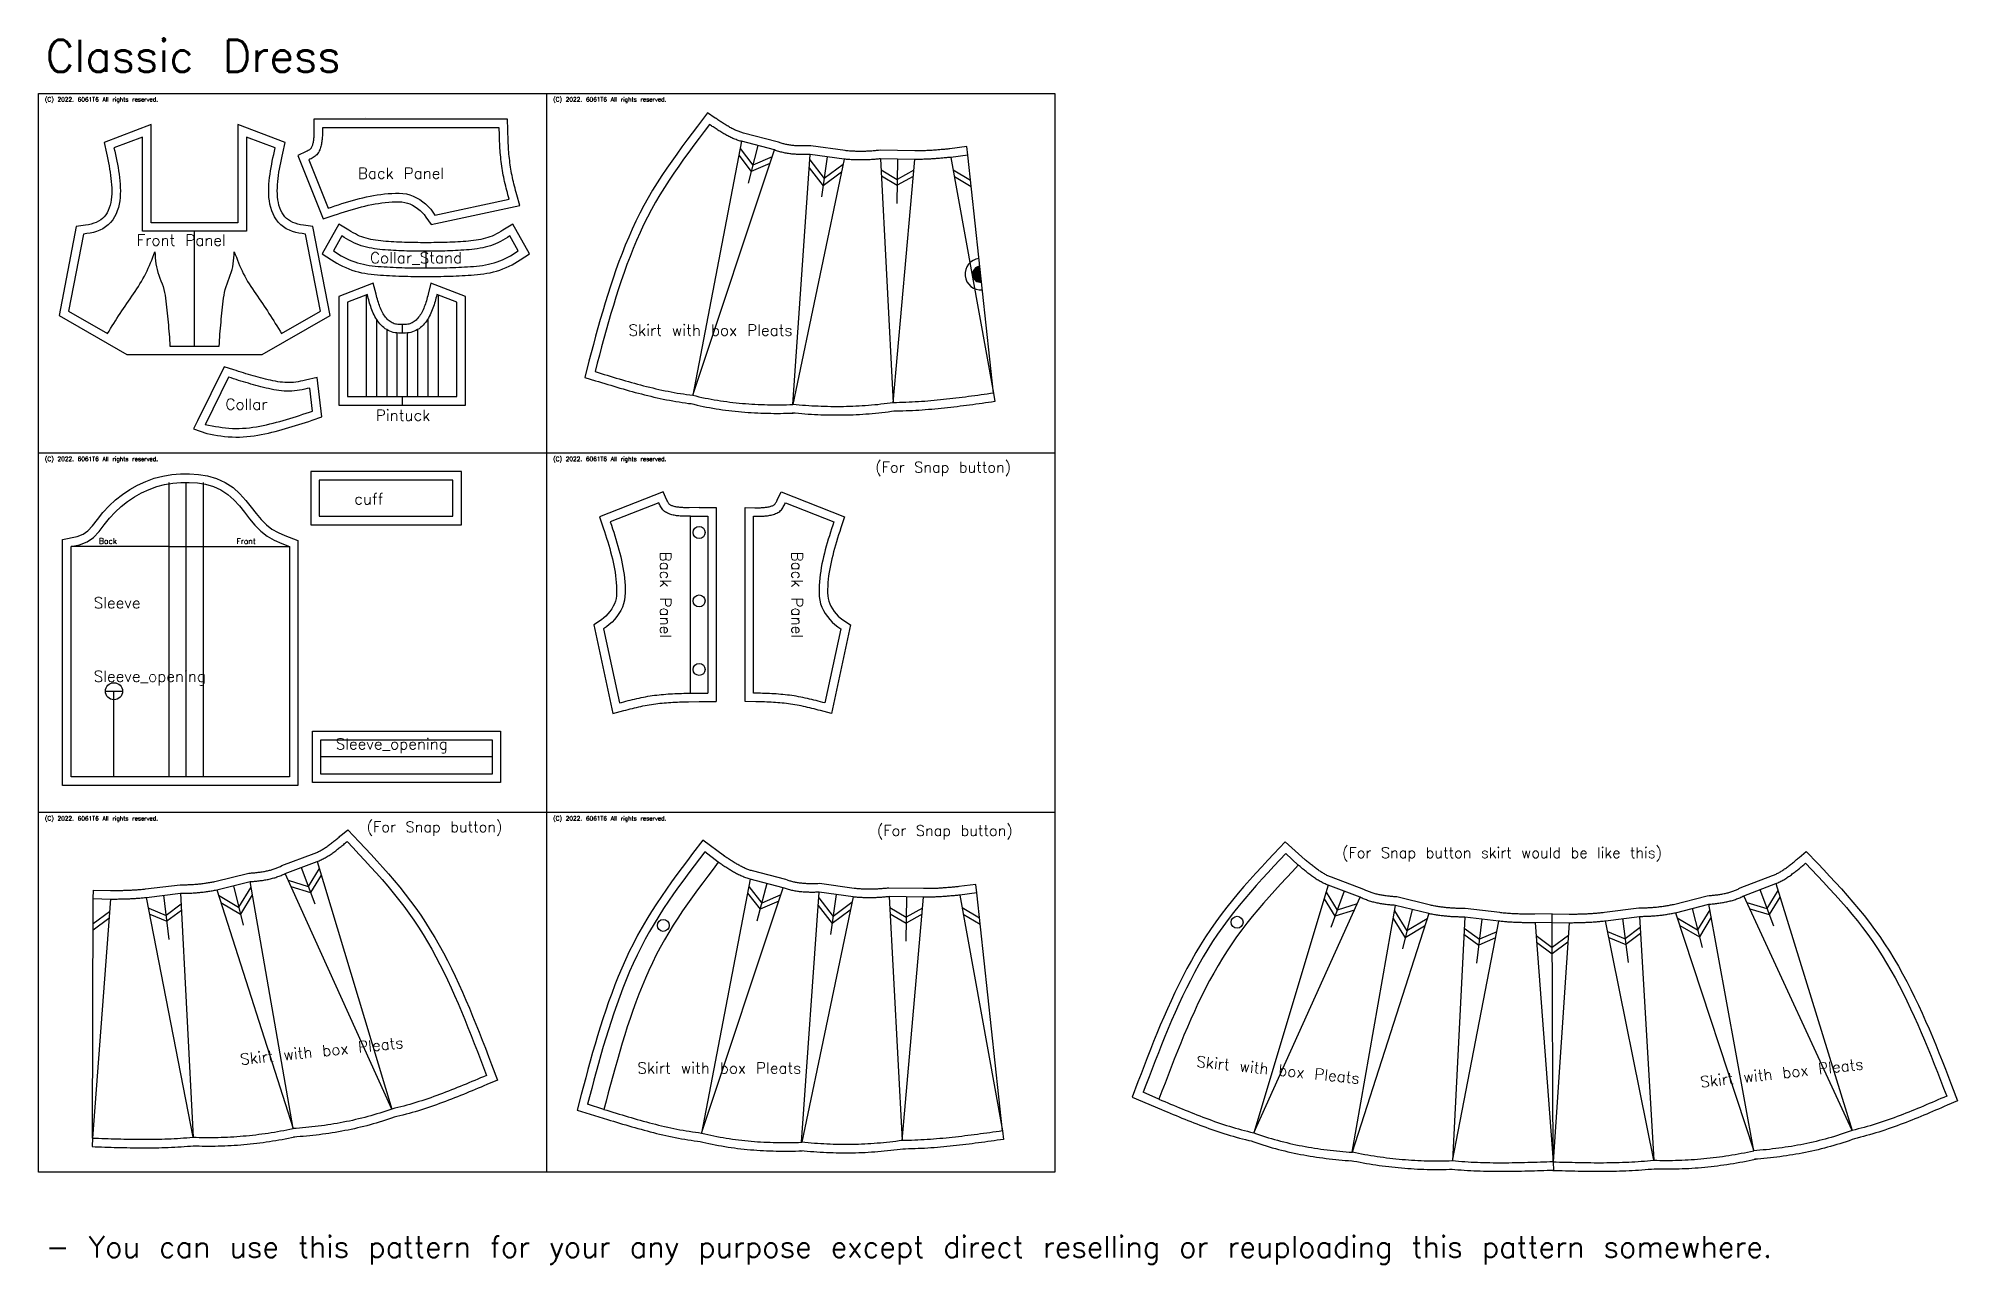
# Model space of a CAD drawing. Header units: millimetres. Extents: x 33 to 1155, y 58 to 775.
import ezdxf

# ---------------------------------------------------------------- set-up
doc = ezdxf.new("R2010")
doc.units = ezdxf.units.MM
doc.styles.get("Standard").update_dxf_attribs({"font": 'txt.shx'})

msp = doc.modelspace()

# ---------------------------------------------------------------- texts
for s, height, p in [('Classic Dress', 18.731557, (37.616736, 755.076394)), ('(C) 2022. 6061T6 All rights reserved.', 2.478566, (37.185183, 737.804237)), ('(C) 2022. 6061T6 All rights reserved.', 2.478566, (334.185183, 737.804237)), ('Back Panel', 6.511831, (220.06782, 692.649213)), ('Front Panel', 6.511831, (90.818824, 653.551097)), ('Collar_Stand', 6.511831, (227.22148, 643.31287)), ('Skirt with box Pleats', 6.511831, (378.254429, 600.974849)), ('Collar', 6.511831, (142.730479, 557.722997)), ('Pintuck', 6.511831, (230.57493, 551.295008)), ('(C) 2022. 6061T6 All rights reserved.', 2.478566, (37.185183, 527.804237)), ('(C) 2022. 6061T6 All rights reserved.', 2.478566, (334.185183, 527.804237)), ('(For Snap button)', 6.243852, (522.455508, 521.097401)), ('cuff', 6.511831, (218.060222, 502.44816)), ('Back', 3.255915, (68.840557, 479.447325)), ('Front', 3.255915, (149.138045, 479.35733)), ('Sleeve', 6.511831, (65.732349, 441.760591)), ('Sleeve_opening', 6.511831, (65.732349, 398.78251)), ('Sleeve_opening', 6.511831, (207.12047, 359.292154)), ('(C) 2022. 6061T6 All rights reserved.', 2.478566, (37.185183, 317.804237)), ('(For Snap button)', 6.243852, (225.229158, 310.981136)), ('(C) 2022. 6061T6 All rights reserved.', 2.478566, (334.185183, 317.804237)), ('(For Snap button)', 6.243852, (523.4161, 308.806419)), ('(For Snap button skirt would be like this)', 6.243852, (795.230228, 295.877372)), ('Skirt with box Pleats', 6.511831, (383.412897, 169.963342)), ('- You can use this pattern for your any purpose except direct reselling or reuploading this pattern somewhere.', 12.487705, (37.776464, 62.532145))]:
    msp.add_text(s, height=height).set_placement(p)
for s, rotation, p in [('Back Panel', 270, (396.68137, 474.870402)), ('Back Panel', 270, (473.58215, 474.870402)), ('Skirt with box Pleats', 5.927944, (151.667949, 175.013842)), ('Skirt with box Pleats', 354.055508, (709.803683, 173.845037)), ('Skirt with box Pleats', 6.376093, (1004.884955, 161.795517))]:
    msp.add_text(s, height=6.511831, rotation=rotation).set_placement(p)

# ---------------------------------------------------------------- hatches: boundary and pattern name
msp.add_hatch(color=256).paths.add_polyline_path([(584.573613, 632.236934, -1), (583.551721, 641.704752)])

# ---------------------------------------------------------------- linework, layer by layer
for p, q in [((33.416623, 742.436352), (330.416623, 742.436352)), ((33.416623, 532.436352), (33.416623, 742.436352)), ((330.416623, 742.436352), (330.416623, 532.436352)), ((330.416623, 742.436352), (627.416623, 742.436352)), ((627.416623, 742.436352), (627.416623, 532.436352)), ((224.561148, 728.336424), (224.561148, 728.336424)), ((443.418924, 710.35813), (450.902321, 700.608355)), ((453.884915, 712.048952), (448.153245, 690.063487)), ((576.559178, 706.490599), (576.022515, 711.462776)), ((442.663993, 706.414539), (449.943477, 696.930434)), ((460.9212, 701.650984), (449.943477, 696.930434)), ((462.193286, 705.463603), (450.902321, 700.608355)), ((483.91102, 699.149326), (492.005669, 688.603179)), ((484.225818, 703.666345), (492.587496, 692.772298)), ((494.367991, 705.530533), (491.103425, 682.138097)), ((502.678371, 696.530221), (492.005669, 688.603179)), ((503.612274, 700.96084), (492.587496, 692.772298)), ((525.800356, 697.921358), (535.294418, 692.335168)), ((535.470712, 704.188821), (535.08472, 678.235507)), ((544.950406, 697.636547), (535.294418, 692.335168)), ((567.97337, 697.921358), (578.129035, 691.945889)), ((525.990374, 694.328777), (535.243099, 688.884588)), ((544.629025, 694.037696), (535.243099, 688.884588)), ((535.243099, 688.884588), (535.243099, 688.884588)), ((535.243099, 688.884588), (535.243099, 688.884588)), ((568.677634, 694.026202), (578.530203, 688.229071)), ((124.66948, 594.94117), (124.66948, 662.041908)), ((259.836261, 650.367359), (259.836261, 640.627933)), ((224.951902, 624.736576), (224.951902, 565.511697)), ((266.951902, 624.736576), (266.951902, 565.511697)), ((230.951902, 610.716235), (230.951902, 565.511697)), ((245.951902, 607.511968), (245.951902, 602.511697)), ((260.951902, 610.716235), (260.951902, 565.511697)), ((236.951902, 604.554992), (236.951902, 565.511697)), ((242.951902, 602.622602), (242.951902, 565.511697)), ((248.951902, 602.622602), (248.951902, 565.511697)), ((254.951902, 604.554992), (254.951902, 565.511697)), ((245.951902, 565.511968), (245.951902, 560.511697)), ((591.566156, 567.451087), (592.25943, 562.499259)), ((330.416623, 532.436352), (33.416623, 532.436352)), ((33.416623, 322.436352), (33.416623, 532.436352)), ((627.416623, 532.436352), (330.416623, 532.436352)), ((330.416623, 532.436352), (330.416623, 322.436352)), ((627.416623, 532.436352), (627.416623, 322.436352)), ((109.642379, 515.323532), (109.642379, 477.883532)), ((119.642379, 515.323532), (119.642379, 477.883532)), ((129.642379, 515.323532), (129.642379, 477.883532)), ((414.507301, 495.557782), (424.507301, 495.557782)), ((419.507301, 500.630064), (429.507301, 500.630064)), ((424.507301, 495.557782), (424.507301, 392.205666)), ((429.507301, 500.630064), (429.507301, 387.314594)), ((109.642379, 477.883532), (52.590262, 477.883532)), ((109.642379, 477.883532), (129.642379, 477.883532)), ((109.642379, 477.883532), (109.642379, 343.323532)), ((119.642379, 477.883532), (119.642379, 343.323532)), ((129.642379, 477.883532), (180.061486, 477.883532)), ((129.642379, 477.883532), (129.642379, 343.323532)), ((72.590262, 393.323532), (82.590262, 393.323532)), ((77.590262, 343.323532), (77.590262, 393.323532)), ((414.507301, 392.205666), (424.507301, 392.205666)), ((419.507301, 387.314594), (429.507301, 387.314594)), ((298.51764, 354.918817), (198.51764, 354.918817)), ((330.416623, 322.436352), (33.416623, 322.436352)), ((33.416623, 112.436352), (33.416623, 322.436352)), ((627.416623, 322.436352), (330.416623, 322.436352)), ((330.416623, 322.436352), (330.416623, 112.436352)), ((627.416623, 322.436352), (627.416623, 112.436352)), ((434.319587, 297.00055), (421.633739, 306.2268)), ((773.59323, 294.92698), (761.931114, 305.417427)), ((430.716953, 293.395504), (422.760838, 299.453575)), ((769.636613, 291.714426), (762.350683, 298.563896)), ((179.370265, 282.940758), (191.102291, 279.277578)), ((186.954088, 290.348962), (194.925716, 269.073016)), ((197.538737, 289.748084), (191.102291, 279.277578)), ((198.696916, 285.90355), (192.435855, 275.718351)), ((459.043383, 281.037445), (453.311713, 259.05198)), ((581.717646, 275.479092), (581.180983, 280.451269)), ((65.509872, 272.150821), (65.53015, 277.151835)), ((106.616342, 274.104873), (109.680668, 248.330207)), ((138.637798, 274.184418), (150.449314, 267.178277)), ((140.024291, 269.873942), (151.458607, 263.091541)), ((147.360701, 279.684402), (153.023725, 256.754213)), ((157.641168, 278.877643), (150.449314, 267.178277)), ((158.420789, 274.41729), (151.458607, 263.091541)), ((181.029307, 279.279905), (192.435855, 275.718351)), ((447.822461, 275.403032), (455.101945, 265.918927)), ((448.577392, 279.346623), (456.060789, 269.596848)), ((466.079668, 270.639477), (455.101945, 265.918927)), ((467.351754, 274.452096), (456.060789, 269.596848)), ((489.384286, 272.654838), (497.745964, 261.760791)), ((499.526459, 274.519026), (496.261893, 251.12659)), ((508.770742, 269.949333), (497.745964, 261.760791)), ((540.62918, 273.177314), (540.243188, 247.224)), ((784.78675, 272.047175), (791.044869, 261.860169)), ((785.946039, 275.891375), (792.379461, 265.419011)), ((796.530862, 276.489196), (788.55309, 255.215553)), ((1031.742262, 269.935808), (1043.502581, 266.364503)), ((1039.267909, 277.403103), (1047.405705, 256.190159)), ((1049.856934, 276.885032), (1043.502581, 266.364503)), ((1051.045148, 273.049674), (1044.863943, 262.815816)), ((74.636564, 260.567064), (65.435395, 253.783383)), ((74.934778, 264.514126), (65.450553, 257.521758)), ((97.864044, 266.608596), (108.015911, 262.332814)), ((98.555387, 263.062181), (108.423323, 258.905985)), ((116.882275, 268.869656), (108.015911, 262.332814)), ((117.064306, 265.276662), (108.423323, 258.905985)), ((108.423323, 258.905985), (108.423323, 258.905985)), ((108.423323, 258.905985), (108.423323, 258.905985)), ((489.069488, 268.137819), (497.164137, 257.591672)), ((507.836839, 265.518714), (497.164137, 257.591672)), ((530.958824, 266.909851), (540.452886, 261.323661)), ((531.148842, 263.31727), (540.401567, 257.873081)), ((549.787493, 263.026189), (540.401567, 257.873081)), ((550.108874, 266.62504), (540.452886, 261.323661)), ((573.131838, 266.909851), (583.287503, 260.934382)), ((573.836102, 263.014695), (583.688671, 257.217564)), ((802.452445, 265.418428), (791.044869, 261.860169)), ((804.112545, 269.078802), (792.379461, 265.419011)), ((825.059558, 260.549284), (832.018469, 249.221525)), ((825.840468, 265.009412), (833.028942, 253.307968)), ((836.121168, 265.813202), (830.451521, 242.884648)), ((844.842481, 260.310698), (833.028942, 253.307968)), ((876.863913, 260.221905), (873.792144, 234.448125)), ((917.969746, 258.255631), (917.950908, 263.25665)), ((917.969817, 258.255982), (917.950983, 263.257001)), ((959.059675, 260.531141), (962.325506, 234.781231)), ((991.079529, 260.861142), (1002.945484, 253.9476)), ((999.759147, 266.429186), (1005.601349, 243.543991)), ((1010.045609, 265.702861), (1002.945484, 253.9476)), ((1010.860094, 261.248742), (1003.986711, 249.868884)), ((1033.429887, 266.288043), (1044.863943, 262.815816)), ((540.401567, 257.873081), (540.401567, 257.873081)), ((540.401567, 257.873081), (540.401567, 257.873081)), ((843.454744, 256.000623), (832.018469, 249.221525)), ((866.413399, 251.396712), (875.052542, 245.02354)), ((866.596468, 254.989653), (875.460944, 248.450251)), ((884.921678, 249.176886), (875.052542, 245.02354)), ((885.614046, 252.723101), (875.460944, 248.450251)), ((908.542705, 250.622008), (918.024911, 243.626901)), ((927.454096, 250.692887), (918.024852, 243.626551)), ((927.186762, 246.743613), (918.038934, 239.888172)), ((950.366278, 252.966637), (960.551278, 248.770389)), ((951.085338, 249.425737), (960.985481, 245.346852)), ((969.366242, 255.37638), (960.551278, 248.770389)), ((969.576371, 251.78492), (960.985481, 245.346852)), ((992.499695, 256.561643), (1003.986711, 249.868884)), ((875.052542, 245.02354), (875.052542, 245.02354)), ((875.052542, 245.02354), (875.052542, 245.02354)), ((908.83978, 246.674861), (918.03899, 239.888523)), ((960.985481, 245.346852), (960.985481, 245.346852)), ((960.985481, 245.346852), (960.985481, 245.346852)), ((688.201939, 155.05289), (679.060134, 159.151037)), ((363.87352, 149.035063), (354.356448, 152.164403)), ((596.724624, 136.43958), (597.417898, 131.487752)), ((64.942818, 132.304929), (64.764663, 127.307981)), ((330.416623, 112.436352), (33.416623, 112.436352)), ((627.416623, 112.436352), (330.416623, 112.436352)), ((918.496482, 118.409931), (918.673193, 113.412932))]:
    msp.add_line(p, q)
at = {"color": 6}
for p, q in [((444.224714, 714.567393), (415.831758, 566.248999)), ((415.831758, 566.248999), (463.545117, 709.530512)), ((474.271585, 560.833601), (484.452176, 706.914349)), ((504.283805, 704.146717), (474.335917, 560.82714)), ((525.459783, 704.360421), (532.996382, 561.869545)), ((532.996382, 561.869545), (545.50732, 704.016734)), ((566.654594, 705.215278), (591.563137, 567.450541)), ((196.302534, 293.851618), (239.861636, 149.258705)), ((182.293602, 137.836738), (157.080574, 282.084901)), ((239.861636, 149.258705), (177.605643, 286.846306)), ((449.383182, 283.555886), (420.990226, 135.237492)), ((1048.588672, 280.978772), (1093.27739, 136.730984)), ((75.493204, 271.905242), (64.945877, 132.304697)), ((123.775842, 132.802183), (96.651177, 272.897148)), ((116.556016, 275.30946), (123.775842, 132.802183)), ((137.640828, 277.283904), (182.230281, 137.823667)), ((420.990226, 135.237492), (468.703585, 278.519005)), ((479.430053, 129.822094), (489.610644, 275.902842)), ((509.442273, 273.13521), (479.494385, 129.815632)), ((530.618251, 273.348914), (538.15485, 130.858038)), ((538.15485, 130.858038), (550.665788, 273.005227)), ((571.813062, 274.203771), (596.721605, 136.439033)), ((787.183428, 279.994552), (743.582567, 135.414225)), ((743.582567, 135.414225), (805.878295, 272.98384)), ((1093.27739, 136.730984), (1029.947146, 273.827434)), ((801.147301, 123.975632), (826.401988, 268.216507)), ((845.840347, 263.409896), (801.210617, 123.962543)), ((866.924587, 261.429363), (859.663604, 118.924176)), ((859.663604, 118.924176), (886.828728, 259.011302)), ((907.986414, 258.013286), (918.493423, 118.4097)), ((927.954694, 258.088145), (918.499589, 118.409373)), ((977.323864, 119.366988), (949.104262, 259.24551)), ((968.989624, 261.813435), (977.323864, 119.366988)), ((990.058347, 263.952736), (1035.737239, 124.845525)), ((1035.800455, 124.859091), (1009.459946, 268.905635))]:
    msp.add_line(p, q, dxfattribs=at)
for points in [[(576.022515, 711.462776), (566.100561, 710.185218), (565.523399, 710.130816), (564.862508, 710.068667), (564.202718, 710.006913), (563.544033, 709.945699), (562.886459, 709.885169), (562.230002, 709.825466), (561.57467, 709.766733), (560.920468, 709.709112), (560.267404, 709.652745), (559.615484, 709.597772), (558.964717, 709.544333), (558.315108, 709.492568), (557.666666, 709.442615), (557.019398, 709.394612), (556.373312, 709.348695), (555.728415, 709.305002), (555.084715, 709.263666), (554.44222, 709.224824), (553.800936, 709.188608), (553.160872, 709.155153), (552.522035, 709.124589), (551.884431, 709.09705), (551.248067, 709.072665), (550.61295, 709.051564), (549.979086, 709.033877), (549.346479, 709.019733), (548.715136, 709.009257), (548.08506, 709.002578), (547.456255, 708.999822), (546.828725, 709.001113), (546.202466, 709.006576), (545.563517, 709.016552), (525.207594, 709.365478), (524.234463, 709.250283), (523.61388, 709.181233), (522.992819, 709.116537), (522.37128, 709.056191), (521.749264, 709.000192), (521.12677, 708.948537), (520.503799, 708.901224), (519.880349, 708.858249), (519.256422, 708.819609), (518.632018, 708.785303), (518.007136, 708.755327), (517.381776, 708.729679), (516.755938, 708.708357), (516.129624, 708.691359), (515.502832, 708.678682), (514.875563, 708.670324), (514.247818, 708.666283), (513.619597, 708.666558), (512.9909, 708.671146), (512.361727, 708.680045), (511.73208, 708.693255), (511.101958, 708.710772), (510.471363, 708.732596), (509.840295, 708.758725), (509.208754, 708.789158), (508.576743, 708.823892), (507.94426, 708.862928), (507.311308, 708.906263), (506.677888, 708.953897), (506.044, 709.005827), (505.409645, 709.062054), (504.866891, 709.113799), (484.71164, 711.926594), (483.626756, 711.888367), (482.992795, 711.870186), (482.357855, 711.856127), (481.722635, 711.846211), (481.088382, 711.840613), (480.45581, 711.839603), (479.825174, 711.843443), (479.196722, 711.852388), (478.5707, 711.866691), (477.947358, 711.8866), (477.326947, 711.912359), (476.709718, 711.944205), (476.095919, 711.982371), (475.485803, 712.027086), (474.879616, 712.078571), (474.277606, 712.137041), (473.680017, 712.202708), (473.087089, 712.275775), (472.499058, 712.35644), (471.916155, 712.444894), (471.338604, 712.541325), (470.766622, 712.64591), (470.200418, 712.758826), (469.640189, 712.88024), (469.086123, 713.010319), (468.538394, 713.149223), (467.997163, 713.297112), (467.462576, 713.454142), (466.934762, 713.62047), (466.413834, 713.796254), (465.899884, 713.981655), (465.078997, 714.297747), (445.491487, 719.404263), (444.917176, 719.555362), (444.395534, 719.705322), (443.87521, 719.867803), (443.353703, 720.043276), (442.830742, 720.23152), (442.306334, 720.432212), (441.780507, 720.645008), (441.253303, 720.869539), (440.724778, 721.105419), (440.194995, 721.352236), (439.664022, 721.609561), (439.13193, 721.876947), (438.59879, 722.153926), (438.064669, 722.440019), (437.529632, 722.73473), (436.993737, 723.037551), (436.457035, 723.347963), (435.919569, 723.665436), (435.381374, 723.989432), (434.842472, 724.319405), (434.302879, 724.654803), (433.762684, 724.995013), (433.222366, 725.339192), (432.682278, 725.686713), (432.142277, 726.037306), (431.602082, 726.390783), (431.061414, 726.74695), (430.519995, 727.105612), (429.977547, 727.466564), (429.43379, 727.829602), (428.888447, 728.194512), (424.431387, 731.180236), (418.523195, 723.420958), (415.468935, 719.391685), (412.427233, 715.342611), (409.407722, 711.268065), (406.420089, 707.162326), (403.474081, 703.019629), (400.579511, 698.834175), (397.746268, 694.600137), (394.984323, 690.311679), (392.303739, 685.962966), (389.71478, 681.548364), (387.22954, 677.066281), (384.854376, 672.523819), (382.586228, 667.929429), (380.419728, 663.288081), (378.34944, 658.604544), (376.369942, 653.883544), (374.475833, 649.12977), (372.661731, 644.347884), (370.922279, 639.542524), (369.252143, 634.71831), (367.646018, 629.879851), (366.098617, 625.031731), (364.60459, 620.178112), (363.158202, 615.320939), (361.75361, 610.461352), (360.385001, 605.600525), (359.04658, 600.739622), (357.732566, 595.879794), (356.437197, 591.022183), (355.154731, 586.167921), (352.658328, 576.674372), (359.018237, 574.723673), (360.789378, 574.181115), (362.562399, 573.639349), (364.337397, 573.099031), (366.114474, 572.560819), (367.89373, 572.025373), (369.675266, 571.493356), (371.459186, 570.96543), (373.245593, 570.442259), (375.034591, 569.924513), (376.826286, 569.412858), (378.620784, 568.907965), (380.418191, 568.410507), (382.218614, 567.921159), (384.02216, 567.440597), (385.828937, 566.969499), (387.639052, 566.508546), (389.452612, 566.058421), (391.269726, 565.619809), (393.090498, 565.193397), (394.915036, 564.779875), (396.743445, 564.379936), (398.575828, 563.994272), (400.412289, 563.623582), (402.252928, 563.268564), (404.097845, 562.929919), (405.947136, 562.608351), (407.800898, 562.304567), (409.659221, 562.019273), (411.522196, 561.75318), (413.389887, 561.507003), (414.932435, 561.321186), (416.440866, 560.950222), (418.276231, 560.520466), (420.116162, 560.110881), (421.960442, 559.721205), (423.808856, 559.351176), (425.661191, 559.000532), (427.517234, 558.669012), (429.376772, 558.356355), (431.239597, 558.062299), (433.105499, 557.786584), (434.974268, 557.528949), (436.845699, 557.289135), (438.719583, 557.066882), (440.595716, 556.861931), (442.473892, 556.674025), (444.353908, 556.502904), (446.235558, 556.348311), (448.118641, 556.20999), (450.002954, 556.087683), (451.888294, 555.981136), (453.774461, 555.890092), (455.661252, 555.814296), (457.548468, 555.753494), (459.435907, 555.707433), (461.32337, 555.675859), (463.210657, 555.658518), (465.097569, 555.65516), (466.983905, 555.665531), (468.869467, 555.68938), (470.754055, 555.726457), (472.637485, 555.776511), (474.502922, 555.838748)], [(308.468415, 680.812176), (308.126561, 682.085308), (307.786273, 683.358781), (307.449116, 684.632937), (307.116655, 685.908115), (306.790456, 687.184659), (306.472085, 688.462908), (306.163106, 689.743204), (305.865085, 691.025887), (305.579588, 692.3113), (305.308181, 693.599783), (305.052357, 694.891654), (304.812583, 696.186901), (304.588553, 697.485264), (304.37994, 698.786476), (304.186419, 700.090271), (304.007663, 701.39638), (303.843348, 702.704539), (303.693147, 704.014479), (303.556734, 705.325934), (303.433783, 706.638637), (303.32397, 707.952322), (303.226967, 709.266722), (303.142239, 710.581621), (303.068654, 711.896945), (303.004975, 713.212647), (302.949962, 714.528681), (302.902378, 715.844998), (302.860985, 717.161552), (302.824544, 718.478295), (302.791818, 719.79518), (302.761568, 721.11216), (302.732556, 722.429187), (199.38044, 722.429187), (199.390211, 721.748444), (199.398271, 721.06813), (199.402907, 720.388673), (199.402426, 719.710472), (199.395359, 719.033507), (199.380418, 718.357431), (199.356317, 717.681888), (199.321773, 717.006523), (199.275499, 716.330982), (199.216211, 715.654907), (199.142624, 714.977945), (199.053454, 714.299739), (198.947415, 713.619935), (198.823223, 712.938177), (198.679557, 712.254249), (198.514398, 711.570622), (198.325096, 710.892196), (198.10898, 710.223958), (197.863377, 709.570896), (197.585614, 708.937995), (197.273021, 708.330244), (196.922925, 707.75263), (196.532654, 707.21014), (196.099535, 706.707761), (195.622351, 706.248633), (195.105446, 705.828828), (194.554495, 705.442727), (193.975172, 705.084715), (193.373151, 704.749172), (192.754107, 704.430482), (192.123715, 704.123027), (191.487648, 703.82119), (202.664067, 675.528563), (204.690485, 676.194374), (206.717673, 676.856648), (208.746402, 677.511849), (210.777442, 678.15644), (212.811565, 678.786884), (214.849541, 679.399645), (216.89214, 679.991185), (218.940133, 680.557968), (220.99429, 681.096458), (223.055383, 681.603124), (225.124189, 682.074713), (227.201497, 682.508341), (229.288096, 682.901153), (231.384775, 683.250292), (233.492324, 683.552901), (235.611531, 683.806124), (237.743186, 684.007103), (239.888079, 684.152982), (242.045792, 684.2386), (244.204571, 684.237106), (246.346439, 684.109754), (248.453356, 683.817675), (250.507283, 683.321998), (252.492042, 682.592437), (254.402805, 681.651004), (256.239021, 680.539412), (258.000145, 679.299412), (259.683372, 677.968945), (261.256738, 676.536815), (262.671518, 674.960794), (263.942688, 673.255083), (265.141116, 671.483694), (308.468415, 680.812176)], [(591.566156, 567.451087), (576.559178, 706.490599), (566.654594, 705.215278), (565.992065, 705.152829), (565.329541, 705.090527), (564.667028, 705.028518), (564.00453, 704.96695), (563.342053, 704.905968), (562.679601, 704.845719), (562.01718, 704.786351), (561.354794, 704.728009), (560.69245, 704.670841), (560.030152, 704.614993), (559.367905, 704.560612), (558.705715, 704.507845), (558.043586, 704.456837), (557.381524, 704.407737), (556.719533, 704.36069), (556.05762, 704.315843), (555.395788, 704.273343), (554.734044, 704.233337), (554.072391, 704.195971), (553.410837, 704.161392), (552.749384, 704.129747), (552.08804, 704.101182), (551.426808, 704.075844), (550.765694, 704.05388), (550.104703, 704.035437), (549.44384, 704.02066), (548.783111, 704.009697), (548.122519, 704.002694), (547.462072, 703.999799), (546.801773, 704.001157), (546.141628, 704.006916), (545.481642, 704.017221), (525.459783, 704.360421), (524.804816, 704.282888), (524.149367, 704.20996), (523.493441, 704.141632), (522.837041, 704.077901), (522.180173, 704.018764), (521.522841, 703.964219), (520.865049, 703.914261), (520.206802, 703.868887), (519.548103, 703.828094), (518.888959, 703.791879), (518.229372, 703.760238), (517.569347, 703.733169), (516.90889, 703.710667), (516.248004, 703.692731), (515.586693, 703.679356), (514.924963, 703.670539), (514.262817, 703.666276), (513.600261, 703.666566), (512.937298, 703.671404), (512.273932, 703.680787), (511.61017, 703.694712), (510.946014, 703.713176), (510.281469, 703.736174), (509.61654, 703.763705), (508.951231, 703.795765), (508.285547, 703.832351), (507.619491, 703.873458), (506.953069, 703.919085), (506.286285, 703.969227), (505.619144, 704.023882), (504.951649, 704.083047), (504.283805, 704.146717), (484.452176, 706.914349), (483.786458, 706.890892), (483.119805, 706.871773), (482.452222, 706.856991), (481.783722, 706.846555), (481.114435, 706.840648), (480.44458, 706.839579), (479.774373, 706.843659), (479.104035, 706.853201), (478.433784, 706.868514), (477.763839, 706.889912), (477.094418, 706.917705), (476.425741, 706.952206), (475.758025, 706.993725), (475.09149, 707.042575), (474.426354, 707.099066), (473.762837, 707.16351), (473.101156, 707.23622), (472.441531, 707.317506), (471.784181, 707.40768), (471.129323, 707.507054), (470.477178, 707.615938), (469.827963, 707.734646), (469.181897, 707.863488), (468.539199, 708.002775), (467.900088, 708.15282), (467.264783, 708.313934), (466.633502, 708.486428), (466.006464, 708.670615), (465.383888, 708.866805), (464.765992, 709.07531), (464.152995, 709.296442), (463.545117, 709.530512), (444.224714, 714.567393), (443.590194, 714.734333), (442.959448, 714.915658), (442.33258, 715.111409), (441.70955, 715.321041), (441.090302, 715.543944), (440.474781, 715.779506), (439.862929, 716.027114), (439.25469, 716.286158), (438.650008, 716.556026), (438.048828, 716.836106), (437.451092, 717.125787), (436.856744, 717.424456), (436.265729, 717.731504), (435.67799, 718.046317), (435.09347, 718.368284), (434.512113, 718.696794), (433.933864, 719.031236), (433.358666, 719.370997), (432.786462, 719.715466), (432.217196, 720.064031), (431.650813, 720.416081), (431.087256, 720.771004), (430.526439, 721.128241), (429.968129, 721.487487), (429.412048, 721.848519), (428.857917, 722.211115), (428.305458, 722.575051), (427.754392, 722.940103), (427.20444, 723.306049), (426.655324, 723.672664), (426.106765, 724.039726), (425.558485, 724.407011), (422.504535, 720.396233), (419.4601, 716.379921), (416.434694, 712.352541), (413.437834, 708.30856), (410.479033, 704.242442), (407.567806, 700.148656), (404.713669, 696.021665), (401.926136, 691.855938), (399.214722, 687.64594), (396.588943, 683.386136), (394.058312, 679.070993), (391.632012, 674.695209), (389.312109, 670.258431), (387.093832, 665.76506), (384.972133, 661.219691), (382.941965, 656.626917), (380.998282, 651.991332), (379.136037, 647.31753), (377.350183, 642.610105), (375.635673, 637.87365), (373.98746, 633.11276), (372.400498, 628.332027), (370.869738, 623.536046), (369.390077, 618.729097), (367.955994, 613.913246), (366.561793, 609.089609), (365.201776, 604.259298), (363.870247, 599.423426), (362.561507, 594.583105), (361.269859, 589.739447), (359.989607, 584.893565), (358.715052, 580.04657), (360.483569, 579.504134), (362.252182, 578.96235), (364.020987, 578.421872), (365.79008, 577.883352), (367.559558, 577.347441), (369.329516, 576.814794), (371.10005, 576.286061), (372.871257, 575.761897), (374.643233, 575.242954), (376.416073, 574.729883), (378.189874, 574.223338), (379.964732, 573.723971), (381.740742, 573.232436), (383.518002, 572.749383), (385.296607, 572.275466), (387.076652, 571.811338), (388.858235, 571.357651), (390.641451, 570.915057), (392.426396, 570.48421), (394.213167, 570.065761), (396.001859, 569.660364), (397.792568, 569.268671), (399.585391, 568.891334), (401.380424, 568.529006), (403.177762, 568.182339), (404.977503, 567.851987), (406.779741, 567.538601), (408.584573, 567.242835), (410.392095, 566.96534), (412.202403, 566.70677), (414.015593, 566.467777), (415.831758, 566.248999), (417.607896, 565.812198), (419.389456, 565.395041), (421.17623, 564.997289), (422.968014, 564.618705), (424.764602, 564.259051), (426.565787, 563.91809), (428.371364, 563.595584), (430.181127, 563.291296), (431.994871, 563.004987), (433.812389, 562.736421), (435.633476, 562.48536), (437.457925, 562.251567), (439.285532, 562.034803), (441.11609, 561.834831), (442.949394, 561.651413), (444.785237, 561.484313), (446.623414, 561.333292), (448.463719, 561.198113), (450.305947, 561.078538), (452.149891, 560.97433), (453.995346, 560.885251), (455.842105, 560.811064), (457.689964, 560.75153), (459.538716, 560.706413), (461.388156, 560.675475), (463.238077, 560.658477), (465.088274, 560.655184), (466.938541, 560.665357), (468.788673, 560.688758), (470.638462, 560.72515), (472.487705, 560.774295), (474.336197, 560.835967)], [(101.460921, 650.089737), (101.575896, 648.3232), (101.707891, 646.560921), (101.873929, 644.807159), (102.091029, 643.066174), (102.376213, 641.342224), (102.746501, 639.639568), (103.218288, 637.962304), (103.784566, 636.308555), (104.408485, 634.668821), (105.051258, 633.033107), (105.674094, 631.39142), (106.238262, 629.733779), (106.718712, 628.053838), (107.121804, 626.353587), (107.458289, 624.636183), (107.738918, 622.904783), (107.974443, 621.162544), (108.175614, 619.412624), (108.353183, 617.658178), (108.517901, 615.902365), (108.68051, 614.148337), (108.848188, 612.398197), (109.019217, 610.651419), (109.190511, 608.907074), (109.358987, 607.164232), (109.52156, 605.421963), (109.675144, 603.679339), (109.816655, 601.935429), (109.943284, 600.189365), (110.056337, 598.441164), (110.160284, 596.691526), (110.259678, 594.94117), (124.66948, 594.94117), (139.079281, 594.94117), (139.178676, 596.691526), (139.282623, 598.441164), (139.395675, 600.189365), (139.522304, 601.935429), (139.663816, 603.679339), (139.8174, 605.421963), (139.979972, 607.164232), (140.148448, 608.907074), (140.319743, 610.651419), (140.490772, 612.398197), (140.65845, 614.148337), (140.821059, 615.902365), (140.985777, 617.658178), (141.163346, 619.412624), (141.364517, 621.162544), (141.600042, 622.904783), (141.880671, 624.636183), (142.217156, 626.353587), (142.620248, 628.053838), (143.100697, 629.733779), (143.664866, 631.39142), (144.287702, 633.033107), (144.930474, 634.668821), (145.554394, 636.308555), (146.120672, 637.962304), (146.592459, 639.639568), (146.962747, 641.342224), (147.247931, 643.066174), (147.465031, 644.807159), (147.631068, 646.560921), (147.763064, 648.3232), (147.878038, 650.089737), (148.483522, 648.460549), (149.094288, 646.834125), (149.715615, 645.21323), (150.352785, 643.600627), (151.011079, 641.999082), (151.695778, 640.411358), (152.412163, 638.840219), (153.165515, 637.28843), (153.960561, 635.758465), (154.796137, 634.249715), (155.667528, 632.759711), (156.569965, 631.285958), (157.498682, 629.825961), (158.448913, 628.377226), (159.41589, 626.937255), (160.394848, 625.503556), (161.381019, 624.073633), (162.369637, 622.64499), (163.355935, 621.215133), (164.335165, 619.781576), (165.304416, 618.342796), (166.26418, 616.899051), (167.215322, 615.450791), (168.158702, 613.998469), (169.095183, 612.542537), (170.025627, 611.083444), (170.950898, 609.621643), (171.871857, 608.157585), (172.789366, 606.691722), (173.704288, 605.224504), (174.617486, 603.756384), (175.529821, 602.287812), (198.285375, 615.425687), (189.557078, 660.361798), (187.62385, 660.644793), (185.698577, 660.972393), (183.789212, 661.389205), (181.904082, 661.939179), (180.061767, 662.648241), (178.292146, 663.522453), (176.625678, 664.566856), (175.092825, 665.78649), (173.718359, 667.18079), (172.504731, 668.727188), (171.448913, 670.39772), (170.547878, 672.164418), (169.798597, 673.999319), (169.19726, 675.876313), (168.734159, 677.783252), (168.396911, 679.714325), (168.173115, 681.663757), (168.050375, 683.62577), (168.016292, 685.594588), (168.058468, 687.564434), (168.164507, 689.529534), (168.323862, 691.485725), (168.530938, 693.433164), (168.780962, 695.372728), (169.069163, 697.30529), (169.390769, 699.231727), (169.741008, 701.152913), (170.115107, 703.069723), (170.508294, 704.983033), (170.915798, 706.893717), (171.332846, 708.802651), (171.754666, 710.71071), (155.023776, 717.079513), (155.023776, 662.041908), (124.66948, 662.041908), (94.315184, 662.041908), (94.315184, 717.079513), (77.584293, 710.71071), (78.006113, 708.802651), (78.423161, 706.893717), (78.830665, 704.983033), (79.223853, 703.069723), (79.597952, 701.152913), (79.94819, 699.231727), (80.269796, 697.30529), (80.557998, 695.372728), (80.808022, 693.433164), (81.015098, 691.485725), (81.174452, 689.529534), (81.280492, 687.564434), (81.322667, 685.594588), (81.288584, 683.62577), (81.165844, 681.663757), (80.942049, 679.714325), (80.6048, 677.783252), (80.1417, 675.876313), (79.540362, 673.999319), (78.791082, 672.164418), (77.890047, 670.39772), (76.834229, 668.727188), (75.6206, 667.18079), (74.246135, 665.78649), (72.713281, 664.566856), (71.046814, 663.522453), (69.277192, 662.648241), (67.434877, 661.939179), (65.549747, 661.389205), (63.640383, 660.972393), (61.715109, 660.644793), (59.781882, 660.361798), (51.053585, 615.425687), (73.809139, 602.287812), (74.721474, 603.756384), (75.634672, 605.224504), (76.549594, 606.691722), (77.467103, 608.157585), (78.388062, 609.621643), (79.313332, 611.083444), (80.243777, 612.542537), (81.180258, 613.998469), (82.123638, 615.450791), (83.074779, 616.899051), (84.034544, 618.342796), (85.003795, 619.781576), (85.983024, 621.215133), (86.969323, 622.64499), (87.957941, 624.073633), (88.944112, 625.503556), (89.92307, 626.937255), (90.890047, 628.377226), (91.840278, 629.825961), (92.768995, 631.285958), (93.671432, 632.759711), (94.542822, 634.249715), (95.378399, 635.758465), (96.173445, 637.28843), (96.926797, 638.840219), (97.643182, 640.411358), (98.327881, 641.999082), (98.986175, 643.600627), (99.623345, 645.21323), (100.244672, 646.834125), (100.855437, 648.460549), (101.460921, 650.089737)], [(259.836261, 640.627933), (261.580231, 640.628744), (263.324126, 640.631648), (265.067872, 640.638739), (266.811394, 640.652109), (268.554618, 640.673852), (270.297469, 640.706062), (272.039901, 640.750377), (273.782023, 640.805906), (275.524, 640.870877), (277.265996, 640.94352), (279.008175, 641.022062), (280.750701, 641.10473), (282.493698, 641.190083), (284.236686, 641.281657), (285.978716, 641.386852), (287.718826, 641.51317), (289.456053, 641.668113), (291.189437, 641.859183), (292.918015, 642.093881), (294.640827, 642.379709), (296.356431, 642.723304), (298.061177, 643.127309), (299.750776, 643.593208), (301.420939, 644.122489), (303.067375, 644.716638), (304.685796, 645.377141), (306.271912, 646.105485), (307.821765, 646.902717), (309.337824, 647.761385), (310.828381, 648.666338), (312.301936, 649.602149), (313.76699, 650.553389), (308.852721, 659.262577), (307.491746, 658.433517), (306.126467, 657.615569), (304.752582, 656.819843), (303.365789, 656.05745), (301.961784, 655.339502), (300.536264, 654.67711), (299.08499, 654.081238), (297.60659, 653.556203), (296.10368, 653.097089), (294.579166, 652.6983), (293.035955, 652.354237), (291.476957, 652.059305), (289.905077, 651.807906), (288.323225, 651.594443), (286.734308, 651.41332), (285.141233, 651.258939), (283.546907, 651.125703), (281.95424, 651.008016), (280.365508, 650.901256), (278.780612, 650.804485), (277.198892, 650.717632), (275.619689, 650.640629), (274.04234, 650.573405), (272.466188, 650.515892), (270.89057, 650.468018), (269.314828, 650.429716), (267.738301, 650.400914), (266.160342, 650.381518), (264.580766, 650.370548), (262.999952, 650.365947), (261.418313, 650.365591), (259.836261, 650.367359), (258.254209, 650.365591), (256.67257, 650.365947), (255.091756, 650.370548), (253.512181, 650.381518), (251.934222, 650.400914), (250.357694, 650.429716), (248.781952, 650.468018), (247.206335, 650.515892), (245.630182, 650.573405), (244.052834, 650.640629), (242.47363, 650.717632), (240.89191, 650.804485), (239.307015, 650.901256), (237.718283, 651.008016), (236.125615, 651.125703), (234.53129, 651.258939), (232.938215, 651.41332), (231.349297, 651.594443), (229.767445, 651.807906), (228.195566, 652.059305), (226.636567, 652.354237), (225.093357, 652.6983), (223.568843, 653.097089), (222.065932, 653.556203), (220.587533, 654.081238), (219.136258, 654.67711), (217.710738, 655.339502), (216.306733, 656.05745), (214.91994, 656.819843), (213.546055, 657.615569), (212.180777, 658.433517), (210.819801, 659.262577), (205.905532, 650.553389), (207.370586, 649.602149), (208.844141, 648.666338), (210.334698, 647.761385), (211.850758, 646.902717), (213.400611, 646.105485), (214.986726, 645.377141), (216.605147, 644.716638), (218.251584, 644.122489), (219.921746, 643.593208), (221.611345, 643.127309), (223.316092, 642.723304), (225.031696, 642.379709), (226.754507, 642.093881), (228.483085, 641.859183), (230.216469, 641.668113), (231.953697, 641.51317), (233.693806, 641.386852), (235.435836, 641.281657), (237.178824, 641.190083), (238.921821, 641.10473), (240.664347, 641.022062), (242.406526, 640.94352), (244.148522, 640.870877), (245.890499, 640.805906), (247.632621, 640.750377), (249.375053, 640.706062), (251.117904, 640.673852), (252.861129, 640.652109), (254.604651, 640.638739), (256.348397, 640.631648), (258.092292, 640.628744), (259.836261, 640.627933)], [(245.951902, 602.511697), (244.914494, 602.522497), (243.878706, 602.554856), (242.84616, 602.630331), (241.818557, 602.770112), (240.799893, 602.984757), (239.796749, 603.272853), (238.815846, 603.632344), (237.863904, 604.061177), (236.947643, 604.557298), (236.073141, 605.118385), (235.241727, 605.740135), (234.4526, 606.417357), (233.704949, 607.144855), (232.997962, 607.917434), (232.330829, 608.729899), (231.702738, 609.577055), (231.112879, 610.453705), (230.56044, 611.354655), (230.044611, 612.27471), (229.564544, 613.208749), (229.118455, 614.153646), (228.703557, 615.108399), (228.317016, 616.072112), (227.955994, 617.043889), (227.617658, 618.022835), (227.299171, 619.008053), (226.997697, 619.998648), (226.710401, 620.993722), (226.434448, 621.992381), (226.167001, 622.993728), (225.905226, 623.996866), (225.646286, 625.000901), (213.951902, 620.549302), (213.951902, 565.511697), (245.951902, 565.511697), (277.951902, 565.511697), (277.951902, 620.549302), (266.257518, 625.000901), (265.998579, 623.996866), (265.736803, 622.993728), (265.469357, 621.992381), (265.193403, 620.993722), (264.906108, 619.998648), (264.604634, 619.008053), (264.286147, 618.022835), (263.94781, 617.043889), (263.586789, 616.072112), (263.200247, 615.108399), (262.78535, 614.153646), (262.339261, 613.208749), (261.859194, 612.27471), (261.343364, 611.354655), (260.790926, 610.453705), (260.201066, 609.577055), (259.572976, 608.729899), (258.905843, 607.917434), (258.198856, 607.144855), (257.451204, 606.417357), (256.662077, 605.740135), (255.830663, 605.118385), (254.956162, 604.557298), (254.039901, 604.061177), (253.087959, 603.632344), (252.107056, 603.272853), (251.103912, 602.984757), (250.085247, 602.770112), (249.057644, 602.630331), (248.025098, 602.554856), (246.989311, 602.522497), (245.951902, 602.511697)], [(124.009024, 546.540008), (131.908326, 543.918785), (133.921642, 543.519508), (135.960931, 543.136191), (138.02718, 542.779838), (140.121426, 542.461849), (142.244664, 542.194043), (144.397493, 541.988691), (146.572417, 541.858738), (148.751196, 541.809974), (150.921723, 541.837808), (153.081884, 541.936502), (155.230369, 542.100393), (157.366004, 542.323924), (159.487705, 542.601643), (161.594451, 542.928205), (163.685251, 543.298366), (165.759126, 543.706978), (167.815083, 544.148976), (169.852704, 544.619507), (171.87357, 545.114837), (173.880111, 545.63297), (175.873327, 546.171839), (177.853965, 546.729326), (179.822778, 547.303331), (181.78053, 547.89177), (183.727984, 548.492576), (185.665909, 549.103697), (187.595074, 549.7231), (189.516248, 550.348769), (191.430198, 550.9787), (193.337688, 551.610911), (199.12231, 553.534828), (196.297008, 576.57889), (189.410621, 574.989335), (187.96857, 574.666784), (186.559349, 574.37171), (185.183249, 574.11301), (183.840646, 573.898809), (182.53174, 573.736395), (181.250267, 573.631701), (179.97187, 573.587146), (178.675401, 573.599351), (177.357873, 573.665093), (176.020002, 573.781065), (174.662851, 573.943708), (173.287705, 574.149196), (171.895976, 574.393436), (170.48912, 574.672086), (169.068568, 574.980586), (167.635681, 575.314176), (166.191741, 575.667921), (164.740619, 576.036065), (163.290406, 576.413283), (161.845989, 576.798037), (160.40726, 577.190374), (158.973598, 577.590473), (157.544383, 577.998517), (156.118994, 578.414687), (154.696811, 578.839166), (153.277213, 579.272138), (151.859563, 579.713794), (150.441767, 580.164778), (149.019332, 580.625579), (147.589172, 581.094596), (142.029388, 582.929018), (126.337364, 551.241688), (124.009024, 546.540008)], [(130.917172, 549.222961), (132.893183, 548.820846), (134.869817, 548.428845), (136.847696, 548.05707), (138.827443, 547.715636), (140.80968, 547.414655), (142.79503, 547.164241), (144.784116, 546.974507), (146.777538, 546.855399), (148.775086, 546.810692), (150.775527, 546.836344), (152.777558, 546.927813), (154.77988, 547.080555), (156.781192, 547.290027), (158.780192, 547.551685), (160.77558, 547.860985), (162.766056, 548.213385), (164.750318, 548.604341), (166.727065, 549.029309), (168.694998, 549.483748), (170.653318, 549.963748), (172.602562, 550.467085), (174.543485, 550.991817), (176.476844, 551.535997), (178.403396, 552.09768), (180.323897, 552.674923), (182.239103, 553.26578), (184.149771, 553.868305), (186.056657, 554.480556), (187.960517, 555.100585), (189.862108, 555.726449), (191.762186, 556.356203), (193.661508, 556.987902), (192.010032, 570.457873), (190.518616, 570.113616), (189.026681, 569.779908), (187.533709, 569.467297), (186.039181, 569.186332), (184.542577, 568.947563), (183.043381, 568.761537), (181.541072, 568.638801), (180.035445, 568.586326), (178.527215, 568.600524), (177.017268, 568.675868), (175.506489, 568.806828), (173.995762, 568.987876), (172.485973, 569.213484), (170.978008, 569.478122), (169.472751, 569.776263), (167.971087, 570.102377), (166.473903, 570.450936), (164.982082, 570.816412), (163.496505, 571.193296), (162.017561, 571.577988), (160.544758, 571.970303), (159.077514, 572.370416), (157.615246, 572.778499), (156.157371, 573.194725), (154.703306, 573.619267), (153.252468, 574.052298), (151.804274, 574.493993), (150.358142, 574.944522), (148.913489, 575.404049), (147.469822, 575.871729), (146.026802, 576.344962), (144.584105, 576.820972), (130.818044, 549.02279)], [(592.256395, 562.498834), (590.426924, 562.242702), (588.596171, 561.98687), (586.764126, 561.731819), (584.93078, 561.47803), (583.096125, 561.225986), (581.26015, 560.976169), (579.422845, 560.729064), (577.584201, 560.485156), (575.744206, 560.24493), (573.902849, 560.008874), (572.060119, 559.777476), (570.216005, 559.551225), (568.370495, 559.33061), (566.523579, 559.116124), (564.675243, 558.908258), (562.825476, 558.707505), (560.974267, 558.51436), (559.121604, 558.329318), (557.267476, 558.152876), (555.411871, 557.98553), (553.554779, 557.827781), (551.69619, 557.680128), (549.836092, 557.543071), (547.974478, 557.417112), (546.111338, 557.302755), (544.246664, 557.200504), (542.38045, 557.110865), (540.512689, 557.034342), (538.643376, 556.971445), (536.772507, 556.922681), (534.90008, 556.888559), (533.377728, 556.873149), (531.873078, 556.657686), (530.017205, 556.408152), (528.158966, 556.174569), (526.298719, 555.95686), (524.436577, 555.754912), (522.572649, 555.568614), (520.707045, 555.397853), (518.839874, 555.242517), (516.971245, 555.102494), (515.101266, 554.977672), (513.230045, 554.86794), (511.357691, 554.773185), (509.484312, 554.693295), (507.610014, 554.62816), (505.734905, 554.577668), (503.859092, 554.541706), (501.982681, 554.520164), (500.10578, 554.512931), (498.228494, 554.519895), (496.35093, 554.540946), (494.473194, 554.575972), (492.595391, 554.624864), (490.717626, 554.687509), (488.840006, 554.763799), (486.962636, 554.853622), (485.085619, 554.956868), (483.209063, 555.073427), (481.333071, 555.20319), (479.457747, 555.346047), (477.583198, 555.501887), (475.709526, 555.670602), (473.853633, 555.850454)], [(591.563137, 567.450541), (589.734304, 567.194497), (587.905462, 566.938932), (586.076605, 566.684325), (584.247723, 566.431154), (582.418808, 566.179899), (580.589854, 565.931037), (578.760851, 565.685049), (576.931791, 565.442412), (575.102667, 565.203605), (573.27347, 564.969108), (571.444192, 564.739399), (569.614825, 564.514957), (567.785361, 564.296261), (565.955793, 564.083789), (564.126111, 563.878021), (562.296308, 563.679435), (560.466375, 563.48851), (558.636306, 563.305724), (556.806091, 563.131558), (554.975722, 562.966488), (553.145192, 562.810995), (551.314492, 562.665558), (549.483614, 562.530653), (547.65255, 562.406762), (545.821293, 562.294362), (543.989833, 562.193933), (542.158164, 562.105952), (540.326276, 562.0309), (538.494162, 561.969254), (536.661814, 561.921494), (534.829223, 561.888098), (532.996382, 561.869545), (531.185542, 561.610236), (529.372251, 561.366428), (527.556557, 561.138193), (525.738568, 560.925429), (523.918391, 560.728032), (522.09613, 560.545899), (520.271895, 560.378924), (518.44579, 560.227005), (516.617924, 560.090036), (514.788401, 559.967915), (512.95733, 559.860537), (511.124816, 559.767798), (509.290967, 559.689595), (507.455889, 559.625822), (505.619689, 559.576378), (503.782472, 559.541156), (501.944347, 559.520054), (500.10542, 559.512967), (498.265797, 559.519791), (496.425585, 559.540423), (494.58489, 559.574759), (492.74382, 559.622693), (490.90248, 559.684124), (489.060979, 559.758946), (487.219421, 559.847055), (485.377915, 559.948348), (483.536566, 560.062721), (481.695481, 560.190069), (479.854767, 560.330289), (478.01453, 560.483277), (476.174878, 560.648928), (474.335917, 560.82714)], [(275.580784, 495.623845), (275.580784, 516.623845), (197.580784, 516.623845), (197.580784, 495.623845), (275.580784, 495.623845)], [(180.061486, 477.883532), (180.061486, 343.323532), (129.642379, 343.323532), (109.642379, 343.323532), (52.590262, 343.323532), (52.590262, 477.883532), (57.394306, 478.905732), (61.82915, 480.510832), (65.602177, 483.163133), (68.850774, 486.660959), (71.862316, 490.570343), (74.923777, 494.4579), (78.230763, 498.02562), (81.786494, 501.26054), (85.56985, 504.185758), (89.559708, 506.824375), (93.735087, 509.195506), (98.076994, 511.260824), (102.567931, 512.938883), (107.189857, 514.152685), (111.916131, 514.906632), (116.71354, 515.267393), (121.548348, 515.301297), (126.372523, 514.997378), (131.119153, 514.242594), (135.720032, 512.916916), (140.098024, 510.92607), (144.129266, 508.310571), (147.696609, 505.160619), (150.878468, 501.617619), (153.855907, 497.849842), (156.810897, 494.025794), (159.923156, 490.313991), (163.316598, 486.883168), (167.057012, 483.902289), (171.192643, 481.517611), (175.594255, 479.603466), (180.061486, 477.883532)], [(419.507301, 500.630064), (413.761065, 500.547587), (413.099569, 500.53975), (412.451501, 500.535327), (411.816458, 500.535778), (411.192956, 500.542287), (410.579921, 500.555835), (409.976856, 500.57735), (409.383215, 500.607714), (408.798375, 500.647775), (408.221633, 500.698352), (407.65219, 500.760251), (407.089151, 500.834279), (406.531523, 500.921261), (405.978437, 501.022013), (405.433637, 501.136454), (404.908125, 501.263414), (404.412116, 501.401816), (403.952301, 501.550526), (403.53508, 501.707434), (403.166297, 501.869282), (402.850636, 502.03164), (402.590817, 502.189119), (402.386622, 502.336018), (402.227284, 502.473389), (402.075494, 502.631148), (401.899887, 502.847373), (401.698315, 503.135009), (401.47541, 503.495706), (401.234953, 503.927126), (400.978862, 504.424574), (400.706866, 504.982263), (398.411651, 509.81901), (361.384886, 495.192349), (363.521004, 488.691006), (364.179344, 486.675859), (364.828053, 484.667232), (365.463689, 482.664408), (366.082852, 480.666684), (366.682183, 478.673372), (367.258368, 476.683794), (367.808139, 474.697272), (368.328277, 472.713122), (368.815693, 470.730337), (369.267693, 468.747465), (369.681886, 466.763267), (370.055834, 464.776872), (370.387122, 462.787392), (370.673357, 460.79388), (370.912162, 458.795329), (371.101169, 456.790661), (371.237828, 454.781329), (371.316646, 452.794999), (371.315323, 450.883895), (371.208317, 449.084213), (370.977184, 447.416931), (370.607432, 445.884799), (370.068674, 444.419117), (369.339673, 442.939512), (368.429741, 441.436413), (367.369014, 439.929904), (366.23235, 438.491865), (365.087136, 437.233712), (363.868407, 436.139669), (362.436917, 435.07286), (357.963026, 432.046064), (369.108966, 380.277357), (375.45713, 381.981927), (376.721805, 382.319865), (377.981284, 382.653138), (379.235891, 382.980236), (380.485941, 383.299665), (381.731747, 383.609956), (382.973619, 383.909662), (384.211865, 384.197357), (385.446795, 384.471642), (386.678863, 384.731166), (387.910502, 384.975062), (389.145201, 385.203627), (390.384248, 385.417423), (391.627419, 385.616731), (392.874452, 385.801827), (394.125079, 385.972989), (395.379033, 386.130496), (396.636044, 386.274628), (397.895841, 386.405668), (399.158151, 386.523898), (400.422701, 386.629604), (401.689603, 386.723102), (402.960141, 386.804972), (404.235562, 386.876324), (405.516035, 386.938298), (406.801524, 386.992034), (408.09199, 387.038683), (409.38739, 387.079412), (410.687679, 387.115397), (411.992811, 387.147831), (413.302739, 387.177919), (419.507301, 387.314594)], [(372.89029, 386.469808), (374.163422, 386.811661), (375.436895, 387.151949), (376.711051, 387.489107), (377.98623, 387.821568), (379.262773, 388.147766), (380.541022, 388.466138), (381.821318, 388.775117), (383.104001, 389.073137), (384.389414, 389.358634), (385.677897, 389.630042), (386.969768, 389.885866), (388.265015, 390.125639), (389.563379, 390.34967), (390.864591, 390.558283), (392.168385, 390.751804), (393.474495, 390.930559), (394.782653, 391.094875), (396.092593, 391.245076), (397.404048, 391.381489), (398.716752, 391.504439), (400.030437, 391.614253), (401.344837, 391.711256), (402.659735, 391.795984), (403.975059, 391.869568), (405.290762, 391.933248), (406.606795, 391.988261), (407.923113, 392.035845), (409.239667, 392.077238), (410.55641, 392.113678), (411.873295, 392.146405), (413.190274, 392.176654), (414.507301, 392.205666), (414.507301, 495.557782), (413.826559, 495.548012), (413.146245, 495.539952), (412.466787, 495.535315), (411.788586, 495.535797), (411.111621, 495.542863), (410.435545, 495.557805), (409.760002, 495.581905), (409.084638, 495.61645), (408.409096, 495.662724), (407.733021, 495.722012), (407.056059, 495.795598), (406.377853, 495.884769), (405.698049, 495.990807), (405.016291, 496.114999), (404.332363, 496.258665), (403.648737, 496.423825), (402.97031, 496.613127), (402.302073, 496.829243), (401.64901, 497.074846), (401.016109, 497.352608), (400.408359, 497.665201), (399.830745, 498.015297), (399.288255, 498.405569), (398.785876, 498.838688), (398.326747, 499.315872), (397.906942, 499.832777), (397.520841, 500.383728), (397.162829, 500.963051), (396.827286, 501.565072), (396.508596, 502.184115), (396.201142, 502.814508), (395.899304, 503.450575), (367.606677, 492.274155), (368.272488, 490.247738), (368.934762, 488.22055), (369.589963, 486.191821), (370.234554, 484.16078), (370.864998, 482.126657), (371.477759, 480.088682), (372.069299, 478.046082), (372.636082, 475.99809), (373.174572, 473.943932), (373.681238, 471.88284), (374.152827, 469.814034), (374.586456, 467.736726), (374.979268, 465.650127), (375.328406, 463.553448), (375.631015, 461.445899), (375.884238, 459.326691), (376.085217, 457.195036), (376.231096, 455.050144), (376.316714, 452.892431), (376.315221, 450.733652), (376.187869, 448.591784), (375.895789, 446.484867), (375.400112, 444.43094), (374.670551, 442.446181), (373.729118, 440.535417), (372.617526, 438.699201), (371.377526, 436.938078), (370.047059, 435.25485), (368.614929, 433.681485), (367.038908, 432.266704), (365.333198, 430.995534), (363.561808, 429.797107), (372.89029, 386.469808)], [(492.989185, 386.469808), (491.716053, 386.811661), (490.44258, 387.151949), (489.168424, 387.489107), (487.893245, 387.821568), (486.616702, 388.147766), (485.338453, 388.466138), (484.058157, 388.775117), (482.775474, 389.073137), (481.490061, 389.358634), (480.201578, 389.630042), (478.909707, 389.885866), (477.61446, 390.125639), (476.316096, 390.34967), (475.014884, 390.558283), (473.71109, 390.751804), (472.40498, 390.930559), (471.096822, 391.094875), (469.786882, 391.245076), (468.475427, 391.381489), (467.162723, 391.504439), (465.849038, 391.614253), (464.534638, 391.711256), (463.21974, 391.795984), (461.904416, 391.869568), (460.588713, 391.933248), (459.27268, 391.988261), (457.956362, 392.035845), (456.639808, 392.077238), (455.323065, 392.113678), (454.00618, 392.146405), (452.689201, 392.176654), (451.372174, 392.205666), (451.372174, 495.557782), (452.052916, 495.548012), (452.73323, 495.539952), (453.412688, 495.535315), (454.090889, 495.535797), (454.767854, 495.542863), (455.44393, 495.557805), (456.119473, 495.581905), (456.794837, 495.61645), (457.470379, 495.662724), (458.146454, 495.722012), (458.823416, 495.795598), (459.501621, 495.884769), (460.181426, 495.990807), (460.863184, 496.114999), (461.547112, 496.258665), (462.230738, 496.423825), (462.909164, 496.613127), (463.577402, 496.829243), (464.230465, 497.074846), (464.863366, 497.352608), (465.471116, 497.665201), (466.04873, 498.015297), (466.59122, 498.405569), (467.093599, 498.838688), (467.552728, 499.315872), (467.972533, 499.832777), (468.358633, 500.383728), (468.716646, 500.963051), (469.052189, 501.565072), (469.370879, 502.184115), (469.678333, 502.814508), (469.980171, 503.450575), (498.272798, 492.274155), (497.606987, 490.247738), (496.944712, 488.22055), (496.289512, 486.191821), (495.644921, 484.16078), (495.014477, 482.126657), (494.401716, 480.088682), (493.810176, 478.046082), (493.243393, 475.99809), (492.704903, 473.943932), (492.198237, 471.88284), (491.726648, 469.814034), (491.293019, 467.736726), (490.900207, 465.650127), (490.551068, 463.553448), (490.24846, 461.445899), (489.995237, 459.326691), (489.794258, 457.195036), (489.648379, 455.050144), (489.562761, 452.892431), (489.564254, 450.733652), (489.691606, 448.591784), (489.983686, 446.484867), (490.479363, 444.43094), (491.208924, 442.446181), (492.150357, 440.535417), (493.261949, 438.699201), (494.501949, 436.938078), (495.832416, 435.25485), (497.264546, 433.681485), (498.840567, 432.266704), (500.546277, 430.995534), (502.317667, 429.797107), (492.989185, 386.469808)], [(298.51764, 344.918817), (198.51764, 344.918817), (198.51764, 354.918817), (198.51764, 364.918817), (298.51764, 364.918817), (298.51764, 354.918817), (298.51764, 344.918817)], [(64.942818, 132.304929), (65.509872, 272.150821), (75.493204, 271.905242), (76.15864, 271.911552), (76.824055, 271.918007), (77.48943, 271.924753), (78.154743, 271.931934), (78.819976, 271.939698), (79.485108, 271.948188), (80.150118, 271.95755), (80.814987, 271.96793), (81.479694, 271.979473), (82.144218, 271.992325), (82.80854, 272.00663), (83.472639, 272.022534), (84.136495, 272.040182), (84.800088, 272.059721), (85.463397, 272.081294), (86.126403, 272.105048), (86.789085, 272.131128), (87.451422, 272.159679), (88.113395, 272.190847), (88.774984, 272.224777), (89.436167, 272.261614), (90.096926, 272.301504), (90.757238, 272.344592), (91.417086, 272.391024), (92.076447, 272.440944), (92.735302, 272.494499), (93.39363, 272.551833), (94.051412, 272.613092), (94.708627, 272.678422), (95.365255, 272.747967), (96.021275, 272.821874), (96.676668, 272.900285), (116.556016, 275.30946), (117.215488, 275.299986), (117.874964, 275.29514), (118.534439, 275.29492), (119.193911, 275.299322), (119.853374, 275.308341), (120.512824, 275.321975), (121.172258, 275.340219), (121.831672, 275.36307), (122.491061, 275.390524), (123.150421, 275.422578), (123.809748, 275.459227), (124.469039, 275.500468), (125.128289, 275.546297), (125.787493, 275.596711), (126.446649, 275.651706), (127.105751, 275.711278), (127.764796, 275.775424), (128.42378, 275.844139), (129.082698, 275.917421), (129.741547, 275.995264), (130.400322, 276.077667), (131.05902, 276.164624), (131.717636, 276.256133), (132.376166, 276.352189), (133.034606, 276.452789), (133.692952, 276.557929), (134.3512, 276.667605), (135.009346, 276.781814), (135.667386, 276.900553), (136.325316, 277.023816), (136.983131, 277.151601), (137.640828, 277.283904), (157.080574, 282.084901), (157.745154, 282.130323), (158.410217, 282.180157), (159.075757, 282.2344), (159.74176, 282.293061), (160.408078, 282.356308), (161.074462, 282.424426), (161.740663, 282.497702), (162.406431, 282.576423), (163.071516, 282.660877), (163.735669, 282.75135), (164.39864, 282.848131), (165.060178, 282.951507), (165.720036, 283.061764), (166.377961, 283.17919), (167.033706, 283.304073), (167.687019, 283.4367), (168.337652, 283.577357), (168.985355, 283.726333), (169.629877, 283.883915), (170.27097, 284.050389), (170.908383, 284.226044), (171.541867, 284.411166), (172.171171, 284.606043), (172.796047, 284.810962), (173.416244, 285.02621), (174.031512, 285.252075), (174.641603, 285.488844), (175.246265, 285.736805), (175.84525, 285.996244), (176.438308, 286.267449), (177.025189, 286.550707), (177.605643, 286.846306), (196.302534, 293.851618), (196.916419, 294.083197), (197.525066, 294.328695), (198.128365, 294.58814), (198.726413, 294.860997), (199.319328, 295.146663), (199.90723, 295.444534), (200.490238, 295.754009), (201.068471, 296.074485), (201.642047, 296.40536), (202.211087, 296.746031), (202.775709, 297.095895), (203.336033, 297.454351), (203.892176, 297.820795), (204.44426, 298.194625), (204.992402, 298.575238), (205.536722, 298.962033), (206.077339, 299.354406), (206.614372, 299.751755), (207.14794, 300.153478), (207.678162, 300.558972), (208.205157, 300.967634), (208.729046, 301.378862), (209.249969, 301.792108), (209.768191, 302.207094), (210.284012, 302.623627), (210.797732, 303.041513), (211.30965, 303.46056), (211.820068, 303.880573), (212.329285, 304.301359), (212.837601, 304.722725), (213.345317, 305.144478), (213.852733, 305.566425), (217.304576, 301.892499), (220.747527, 298.212086), (224.172692, 294.518699), (227.571181, 290.805851), (230.934099, 287.067055), (234.252554, 283.295824), (237.517655, 279.485671), (240.720508, 275.63011), (243.852222, 271.722652), (246.903903, 267.756812), (249.866659, 263.726102), (252.731905, 259.624299), (255.497622, 255.450841), (258.168103, 251.210596), (260.747891, 246.908657), (263.241533, 242.550114), (265.653575, 238.140057), (267.988561, 233.683576), (270.251037, 229.185762), (272.445549, 224.651706), (274.576642, 220.086497), (276.648861, 215.495227), (278.666752, 210.882986), (280.634952, 206.254558), (282.558736, 201.612568), (284.443656, 196.958715), (286.295263, 192.294693), (288.11911, 187.622198), (289.920748, 182.942924), (291.70573, 178.258565), (293.479608, 173.570817), (295.247934, 168.881374), (293.544895, 168.159191), (291.841694, 167.437646), (290.138167, 166.71738), (288.434151, 165.999031), (286.729483, 165.283239), (285.024, 164.570643), (283.317539, 163.861881), (281.609938, 163.157594), (279.901034, 162.45842), (278.190662, 161.764998), (276.478661, 161.077968), (274.764868, 160.397968), (273.049119, 159.725639), (271.331252, 159.061618), (269.611103, 158.406546), (267.888511, 157.76106), (266.16331, 157.125802), (264.43534, 156.501408), (262.704437, 155.88852), (260.970437, 155.287776), (259.233179, 154.699814), (257.492498, 154.125275), (255.748232, 153.564797), (254.000219, 153.01902), (252.248294, 152.488582), (250.492296, 151.974123), (248.732061, 151.476283), (246.967426, 150.995699), (245.198229, 150.533012), (243.424306, 150.08886), (241.645494, 149.663883), (239.861636, 149.258705), (238.140107, 148.640805), (236.411158, 148.041883), (234.675017, 147.461724), (232.931913, 146.900113), (231.182077, 146.356835), (229.425737, 145.831675), (227.663123, 145.324418), (225.894464, 144.834849), (224.119988, 144.362753), (222.339926, 143.907914), (220.554507, 143.470118), (218.763959, 143.049149), (216.968512, 142.644793), (215.168395, 142.256835), (213.363838, 141.885059), (211.555069, 141.529251), (209.742319, 141.189195), (207.925816, 140.864676), (206.105789, 140.55548), (204.282467, 140.261391), (202.456081, 139.982194), (200.626859, 139.717674), (198.79503, 139.467616), (196.960823, 139.231806), (195.124469, 139.010027), (193.286195, 138.802065), (191.446232, 138.607706), (189.604809, 138.426733), (187.762154, 138.258931), (185.918497, 138.104087), (184.074068, 137.961984), (182.229091, 137.832418)], [(65.53015, 277.151835), (75.53099, 276.905825), (76.110685, 276.911322), (76.77446, 276.917761), (77.4371, 276.924479), (78.098585, 276.93162), (78.758894, 276.939325), (79.418006, 276.947739), (80.0759, 276.957001), (80.732554, 276.967253), (81.387948, 276.978634), (82.042058, 276.991284), (82.694865, 277.005341), (83.346346, 277.020943), (83.99648, 277.038227), (84.645244, 277.057328), (85.292618, 277.078383), (85.938579, 277.101527), (86.583106, 277.126892), (87.226177, 277.154613), (87.867771, 277.184821), (88.507868, 277.217649), (89.146446, 277.253227), (89.783484, 277.291685), (90.418963, 277.333152), (91.052863, 277.377758), (91.685165, 277.42563), (92.315849, 277.476895), (92.944899, 277.531679), (93.572295, 277.590108), (94.198022, 277.652308), (94.822063, 277.718402), (95.444409, 277.788515), (96.078911, 277.864427), (116.289946, 280.313799), (117.26977, 280.299722), (117.894166, 280.295134), (118.518588, 280.294926), (119.143035, 280.299094), (119.767509, 280.307634), (120.392008, 280.320546), (121.016535, 280.337824), (121.641089, 280.359467), (122.26567, 280.385472), (122.890279, 280.415836), (123.514915, 280.450557), (124.13958, 280.489632), (124.764273, 280.533059), (125.388994, 280.580836), (126.013743, 280.63296), (126.638521, 280.68943), (127.263326, 280.750243), (127.88816, 280.815397), (128.513021, 280.884891), (129.13791, 280.958722), (129.762826, 281.036889), (130.387769, 281.119391), (131.012738, 281.206224), (131.637733, 281.297389), (132.262754, 281.392883), (132.887799, 281.492704), (133.512867, 281.596853), (134.137959, 281.705326), (134.763073, 281.818123), (135.388208, 281.935242), (136.013363, 282.056683), (136.547871, 282.164205), (156.304844, 287.043546), (157.387875, 287.117568), (158.020324, 287.164959), (158.65332, 287.21655), (159.286167, 287.27229), (159.917607, 287.332227), (160.546901, 287.396553), (161.173768, 287.465503), (161.797936, 287.539305), (162.419133, 287.618186), (163.037085, 287.702366), (163.651518, 287.792061), (164.262158, 287.887483), (164.868732, 287.988837), (165.470968, 288.096324), (166.068596, 288.210139), (166.661348, 288.330471), (167.24896, 288.457504), (167.831171, 288.591416), (168.407727, 288.732381), (168.978378, 288.880563), (169.542881, 289.036126), (170.101003, 289.199225), (170.652518, 289.370013), (171.197212, 289.548637), (171.734881, 289.735243), (172.265335, 289.929973), (172.788398, 290.132968), (173.303908, 290.344369), (173.811722, 290.564318), (174.31171, 290.792963), (174.803764, 291.030453), (175.587616, 291.429633), (194.542994, 298.531795), (195.098628, 298.741399), (195.601993, 298.944431), (196.102754, 299.159781), (196.603351, 299.388176), (197.104074, 299.629423), (197.60495, 299.883202), (198.105989, 300.149166), (198.607184, 300.426945), (199.108522, 300.716148), (199.609982, 301.01636), (200.111539, 301.327147), (200.613171, 301.648056), (201.114854, 301.978616), (201.616572, 302.318342), (202.11831, 302.666734), (202.620065, 303.023282), (203.121839, 303.387463), (203.623642, 303.758746), (204.125499, 304.136593), (204.627439, 304.520458), (205.129508, 304.909791), (205.631679, 305.303972), (206.133561, 305.702112), (206.63487, 306.103554), (207.135775, 306.508043), (207.636575, 306.915419), (208.137567, 307.325521), (208.639049, 307.738181), (209.141319, 308.153227), (209.644674, 308.570481), (210.149414, 308.989761), (214.274282, 312.419834), (220.95224, 305.312232), (224.406301, 301.619943), (227.849917, 297.906661), (231.274091, 294.165751), (234.669779, 290.390522), (238.027881, 286.574235), (241.339236, 282.710107), (244.59461, 278.791322), (247.784688, 274.811043), (250.900063, 270.762429), (253.931108, 266.638815), (256.865957, 262.43737), (259.697554, 258.164499), (262.428071, 253.828927), (265.062334, 249.436149), (267.605256, 244.991471), (270.061742, 240.500154), (272.436681, 235.96742), (274.734944, 231.398461), (276.961381, 226.798444), (279.12082, 222.172515), (281.218061, 217.525806), (283.257889, 212.863423), (285.245198, 208.190058), (287.185489, 203.508238), (289.084457, 198.8197), (290.947762, 194.126213), (292.781049, 189.429532), (294.589948, 184.7314), (296.380072, 180.033548), (298.157017, 175.337693), (301.620542, 166.152733), (295.496106, 163.555629), (293.79047, 162.833053), (292.082883, 162.111071), (290.373179, 161.390324), (288.66119, 160.671458), (286.946748, 159.955118), (285.229684, 159.241953), (283.509827, 158.53261), (281.787005, 157.827742), (280.061045, 157.128), (278.331773, 156.434039), (276.599015, 155.746515), (274.862596, 155.066086), (273.12234, 154.393411), (271.378069, 153.729152), (269.629608, 153.073973), (267.876778, 152.428541), (266.119404, 151.793523), (264.357306, 151.169589), (262.590309, 150.557412), (260.818235, 149.957668), (259.040908, 149.371033), (257.258154, 148.798188), (255.469798, 148.239814), (253.675667, 147.696598), (251.87559, 147.169225), (250.069398, 146.658387), (248.256923, 146.164774), (246.438002, 145.689083), (244.612471, 145.23201), (242.780191, 144.794258), (241.265083, 144.450123), (239.803031, 143.925356), (238.021864, 143.308346), (236.234073, 142.710927), (234.4399, 142.132862), (232.639586, 141.573912), (230.83337, 141.033839), (229.021491, 140.512404), (227.204186, 140.009369), (225.381692, 139.524498), (223.554244, 139.057551), (221.722076, 138.608292), (219.88542, 138.176483), (218.04451, 137.761888), (216.199576, 137.364271), (214.35085, 136.983396), (212.498561, 136.619026), (210.642938, 136.270928), (208.78421, 135.938866), (206.922605, 135.622606), (205.058351, 135.321914), (203.191673, 135.036558), (201.322799, 134.766305), (199.451955, 134.510921), (197.579365, 134.270176), (195.705256, 134.043837), (193.829852, 133.831675), (191.953378, 133.633459), (190.076058, 133.448958), (188.198116, 133.277943), (186.319776, 133.120186), (184.441248, 132.975456), (182.579359, 132.844702)], [(421.633739, 306.2268), (415.718983, 298.4589), (412.645074, 294.403707), (409.570779, 290.311244), (406.505966, 286.175569), (403.46067, 281.990585), (400.445099, 277.750069), (397.469664, 273.447686), (394.545, 269.077029), (391.681992, 264.631651), (388.891799, 260.105119), (386.186183, 255.491597), (383.583063, 250.796919), (381.097379, 246.043088), (378.729489, 241.246661), (376.473386, 236.413356), (374.322857, 231.548292), (372.271731, 226.65646), (370.313893, 221.742744), (368.443295, 216.811937), (366.653957, 211.868765), (364.939977, 206.917903), (363.295527, 201.963991), (361.714844, 197.011594), (360.192084, 192.064634), (358.721087, 187.124819), (357.295712, 182.19333), (355.90992, 177.27147), (354.557714, 172.360505), (353.233151, 167.461665), (351.930341, 162.576147), (350.643447, 157.705126), (348.247061, 148.591932)], [(761.931114, 305.417427), (755.243681, 298.303859), (751.766326, 294.58882), (748.284726, 290.836753), (744.808084, 287.040723), (741.345745, 283.19363), (737.907221, 279.288223), (734.50221, 275.317127), (731.140627, 271.272864), (727.832629, 267.147897), (724.58865, 262.934673), (721.419783, 258.626166), (718.344456, 254.226325), (715.379809, 249.755485), (712.52791, 245.230081), (709.783378, 240.656419), (707.140563, 236.040235), (704.593844, 231.387133), (702.137646, 226.702602), (699.766448, 221.992038), (697.474793, 217.26076), (695.257293, 212.514029), (693.108635, 207.757062), (691.023557, 202.995), (688.996654, 198.232345), (687.021975, 193.471437), (685.093536, 188.714084), (683.205463, 183.962211), (681.351925, 179.217695), (679.527137, 174.482375), (677.725364, 169.758054), (675.940923, 165.046503), (672.613617, 156.230494)], [(422.760838, 299.453575), (419.700323, 295.434176), (416.636239, 291.391942), (413.57824, 287.321174), (410.536078, 283.216063), (407.519613, 279.070702), (404.538824, 274.879095), (401.603822, 270.635177), (398.724868, 266.33283), (395.912392, 261.965911), (393.177003, 257.528289), (390.529715, 253.014227), (387.985535, 248.425847), (385.555112, 243.7777), (383.237092, 239.082292), (381.025791, 234.344965), (378.915382, 229.570664), (376.900071, 224.764248), (374.974097, 219.930503), (373.131747, 215.074157), (371.367352, 210.199891), (369.675294, 205.312353), (368.050007, 200.416167), (366.485965, 195.515909), (364.977571, 190.615619), (363.518878, 185.717126), (362.103895, 180.821587), (360.726694, 175.930244), (359.381381, 171.04431), (358.062092, 166.164976), (356.763003, 161.293412), (355.478323, 156.43077), (354.356448, 152.164403)], [(596.724624, 136.43958), (581.717646, 275.479092), (571.813062, 274.203771), (571.150533, 274.141322), (570.488009, 274.07902), (569.825496, 274.017011), (569.162998, 273.955443), (568.500521, 273.894461), (567.838069, 273.834212), (567.175648, 273.774844), (566.513262, 273.716502), (565.850918, 273.659334), (565.18862, 273.603486), (564.526373, 273.549105), (563.864183, 273.496338), (563.202054, 273.44533), (562.539992, 273.39623), (561.878001, 273.349183), (561.216088, 273.304336), (560.554256, 273.261836), (559.892512, 273.22183), (559.230859, 273.184464), (558.569305, 273.149885), (557.907852, 273.11824), (557.246508, 273.089675), (556.585276, 273.064337), (555.924162, 273.042373), (555.263171, 273.023929), (554.602308, 273.009153), (553.941579, 272.99819), (553.280987, 272.991187), (552.62054, 272.988292), (551.960241, 272.98965), (551.300096, 272.995409), (550.64011, 273.005714), (530.618251, 273.348914), (529.963284, 273.271381), (529.307835, 273.198453), (528.651909, 273.130125), (527.995509, 273.066394), (527.338641, 273.007257), (526.681309, 272.952712), (526.023517, 272.902753), (525.36527, 272.85738), (524.706571, 272.816587), (524.047427, 272.780372), (523.38784, 272.748731), (522.727815, 272.721662), (522.067358, 272.69916), (521.406472, 272.681224), (520.745161, 272.667848), (520.083431, 272.659031), (519.421285, 272.654769), (518.758729, 272.655059), (518.095766, 272.659897), (517.4324, 272.66928), (516.768638, 272.683205), (516.104482, 272.701669), (515.439937, 272.724667), (514.775008, 272.752198), (514.109699, 272.784258), (513.444015, 272.820844), (512.777959, 272.861951), (512.111537, 272.907578), (511.444753, 272.95772), (510.777612, 273.012375), (510.110117, 273.07154), (509.442273, 273.13521), (489.610644, 275.902842), (488.944926, 275.879384), (488.278273, 275.860266), (487.61069, 275.845484), (486.94219, 275.835048), (486.272903, 275.829141), (485.603048, 275.828072), (484.932841, 275.832152), (484.262503, 275.841694), (483.592252, 275.857007), (482.922307, 275.878405), (482.252886, 275.906198), (481.584209, 275.940699), (480.916493, 275.982218), (480.249958, 276.031067), (479.584822, 276.087559), (478.921305, 276.152003), (478.259624, 276.224713), (477.599999, 276.305999), (476.942649, 276.396173), (476.287791, 276.495547), (475.635646, 276.604431), (474.986431, 276.723139), (474.340365, 276.851981), (473.697667, 276.991268), (473.058556, 277.141313), (472.423251, 277.302427), (471.79197, 277.474921), (471.164932, 277.659108), (470.542356, 277.855298), (469.92446, 278.063803), (469.311463, 278.284934), (468.703585, 278.519005), (449.383182, 283.555886), (448.748662, 283.722826), (448.117916, 283.90415), (447.491048, 284.099902), (446.868018, 284.309534), (446.24877, 284.532437), (445.633249, 284.767999), (445.021397, 285.015607), (444.413158, 285.274651), (443.808476, 285.544519), (443.207296, 285.824599), (442.60956, 286.11428), (442.015212, 286.412949), (441.424197, 286.719997), (440.836458, 287.03481), (440.251938, 287.356777), (439.670581, 287.685287), (439.092332, 288.019729), (438.517134, 288.35949), (437.94493, 288.703958), (437.375664, 289.052524), (436.809281, 289.404574), (436.245724, 289.759497), (435.684907, 290.116733), (435.126597, 290.47598), (434.570516, 290.837012), (434.016385, 291.199608), (433.463926, 291.563544), (432.91286, 291.928596), (432.362908, 292.294541), (431.813792, 292.661157), (431.265233, 293.028219), (430.716953, 293.395504), (427.663003, 289.384726), (424.618568, 285.368414), (421.593162, 281.341034), (418.596302, 277.297052), (415.637501, 273.230935), (412.726274, 269.137149), (409.872137, 265.010158), (407.084604, 260.844431), (404.37319, 256.634432), (401.747411, 252.374629), (399.21678, 248.059486), (396.79048, 243.683702), (394.470577, 239.246923), (392.2523, 234.753553), (390.130601, 230.208184), (388.100433, 225.61541), (386.15675, 220.979825), (384.294505, 216.306023), (382.508651, 211.598598), (380.794141, 206.862143), (379.145928, 202.101252), (377.558966, 197.32052), (376.028206, 192.524539), (374.548545, 187.71759), (373.114462, 182.901739), (371.720261, 178.078102), (370.360244, 173.247791), (369.028715, 168.411919), (367.719975, 163.571598), (366.428327, 158.72794), (365.148075, 153.882058), (363.87352, 149.035063), (365.642037, 148.492627), (367.41065, 147.950843), (369.179455, 147.410365), (370.948548, 146.871844), (372.718026, 146.335934), (374.487984, 145.803287), (376.258518, 145.274554), (378.029725, 144.75039), (379.801701, 144.231447), (381.574541, 143.718376), (383.348342, 143.211831), (385.1232, 142.712464), (386.89921, 142.220928), (388.67647, 141.737876), (390.455075, 141.263959), (392.23512, 140.799831), (394.016703, 140.346144), (395.799919, 139.90355), (397.584864, 139.472703), (399.371635, 139.054254), (401.160327, 138.648857), (402.951036, 138.257164), (404.743859, 137.879827), (406.538892, 137.517499), (408.33623, 137.170832), (410.135971, 136.84048), (411.938209, 136.527094), (413.743041, 136.231328), (415.550563, 135.953833), (417.360871, 135.695263), (419.174061, 135.45627), (420.990226, 135.237492), (422.766364, 134.800691), (424.547924, 134.383534), (426.334698, 133.985782), (428.126482, 133.607198), (429.92307, 133.247544), (431.724255, 132.906583), (433.529832, 132.584077), (435.339595, 132.279789), (437.153339, 131.99348), (438.970857, 131.724914), (440.791944, 131.473853), (442.616393, 131.24006), (444.444, 131.023296), (446.274558, 130.823324), (448.107862, 130.639906), (449.943705, 130.472806), (451.781882, 130.321785), (453.622187, 130.186606), (455.464415, 130.067031), (457.308359, 129.962823), (459.153814, 129.873744), (461.000573, 129.799556), (462.848432, 129.740023), (464.697184, 129.694906), (466.546624, 129.663967), (468.396545, 129.64697), (470.246742, 129.643677), (472.097009, 129.65385), (473.94714, 129.677251), (475.79693, 129.713643), (477.646173, 129.762788), (479.494665, 129.82446)], [(581.180983, 280.451269), (571.259029, 279.173711), (570.681867, 279.119309), (570.020976, 279.05716), (569.361186, 278.995406), (568.702501, 278.934192), (568.044927, 278.873662), (567.38847, 278.813958), (566.733138, 278.755225), (566.078936, 278.697605), (565.425872, 278.641238), (564.773952, 278.586265), (564.123185, 278.532826), (563.473576, 278.481061), (562.825134, 278.431108), (562.177866, 278.383105), (561.53178, 278.337188), (560.886883, 278.293495), (560.243183, 278.252159), (559.600687, 278.213317), (558.959404, 278.177101), (558.31934, 278.143645), (557.680503, 278.113082), (557.042899, 278.085543), (556.406535, 278.061158), (555.771418, 278.040057), (555.137554, 278.02237), (554.504947, 278.008226), (553.873604, 277.99775), (553.243528, 277.991071), (552.614723, 277.988315), (551.987193, 277.989606), (551.360934, 277.995069), (550.721985, 278.005045), (530.366062, 278.353971), (529.392931, 278.238776), (528.772348, 278.169726), (528.151286, 278.10503), (527.529748, 278.044684), (526.907732, 277.988685), (526.285238, 277.93703), (525.662267, 277.889717), (525.038817, 277.846742), (524.41489, 277.808102), (523.790486, 277.773796), (523.165603, 277.74382), (522.540244, 277.718172), (521.914406, 277.69685), (521.288092, 277.679852), (520.6613, 277.667175), (520.034031, 277.658817), (519.406286, 277.654776), (518.778065, 277.655051), (518.149368, 277.659639), (517.520195, 277.668538), (516.890548, 277.681748), (516.260426, 277.699265), (515.629831, 277.721089), (514.998763, 277.747218), (514.367222, 277.777651), (513.73521, 277.812385), (513.102728, 277.851421), (512.469776, 277.894756), (511.836356, 277.94239), (511.202468, 277.99432), (510.568113, 278.050547), (510.025359, 278.102291), (489.870108, 280.915087), (488.785224, 280.87686), (488.151263, 280.858679), (487.516323, 280.84462), (486.881103, 280.834704), (486.24685, 280.829106), (485.614278, 280.828096), (484.983642, 280.831936), (484.35519, 280.840881), (483.729168, 280.855184), (483.105826, 280.875093), (482.485415, 280.900852), (481.868186, 280.932698), (481.254387, 280.970864), (480.644271, 281.015579), (480.038084, 281.067063), (479.436074, 281.125534), (478.838485, 281.191201), (478.245557, 281.264268), (477.657526, 281.344933), (477.074623, 281.433387), (476.497072, 281.529818), (475.92509, 281.634403), (475.358886, 281.747319), (474.798657, 281.868733), (474.244591, 281.998812), (473.696862, 282.137716), (473.155631, 282.285605), (472.621044, 282.442635), (472.09323, 282.608963), (471.572302, 282.784747), (471.058352, 282.970148), (470.237465, 283.28624), (450.649955, 288.392756), (450.075644, 288.543855), (449.554002, 288.693815), (449.033678, 288.856296), (448.512171, 289.031769), (447.98921, 289.220013), (447.464802, 289.420705), (446.938975, 289.6335), (446.411771, 289.858032), (445.883246, 290.093912), (445.353463, 290.340729), (444.82249, 290.598054), (444.290398, 290.86544), (443.757257, 291.142419), (443.223137, 291.428512), (442.6881, 291.723223), (442.152205, 292.026044), (441.615503, 292.336456), (441.078037, 292.653929), (440.539842, 292.977925), (440.00094, 293.307898), (439.461347, 293.643296), (438.921152, 293.983506), (438.380834, 294.327684), (437.840746, 294.675206), (437.300745, 295.025799), (436.76055, 295.379276), (436.219882, 295.735443), (435.678463, 296.094105), (435.136015, 296.455057), (434.592258, 296.818095), (434.046915, 297.183005)], [(762.350683, 298.563896), (758.890357, 294.883072), (755.424116, 291.179906), (751.960972, 287.447729), (748.510023, 283.679754), (745.080465, 279.869083), (741.681601, 276.008722), (738.32286, 272.091587), (735.013815, 268.110534), (731.764203, 264.058371), (728.583941, 259.927902), (725.48339, 255.712279), (722.477696, 251.41206), (719.578956, 247.040614), (716.787122, 242.61052), (714.097091, 238.127681), (711.50358, 233.597617), (709.00133, 229.025763), (706.585106, 224.417473), (704.249716, 219.778044), (701.990006, 215.112718), (699.800869, 210.426699), (697.677248, 205.725164), (695.614121, 201.013237), (693.606341, 196.295514), (691.64818, 191.57443), (689.7338, 186.851759), (687.857433, 182.129348), (686.013342, 177.409014), (684.19582, 172.69255), (682.399193, 167.981722), (680.617822, 163.278276), (679.060134, 159.151037)], [(918.496482, 118.409931), (917.969817, 258.255982), (907.986414, 258.013286), (907.320981, 258.019787), (906.655567, 258.026435), (905.990195, 258.033373), (905.324883, 258.040747), (904.659652, 258.048702), (903.994523, 258.057384), (903.329515, 258.066939), (902.66465, 258.077511), (901.999947, 258.089246), (901.335426, 258.102289), (900.671108, 258.116786), (900.007014, 258.132882), (899.343163, 258.150722), (898.679576, 258.170452), (898.016272, 258.192217), (897.353274, 258.216162), (896.690599, 258.242434), (896.02827, 258.271176), (895.366306, 258.302535), (894.704727, 258.336656), (894.043555, 258.373684), (893.382808, 258.413765), (892.722508, 258.457044), (892.062674, 258.503666), (891.403327, 258.553777), (890.744488, 258.607522), (890.086176, 258.665046), (889.428412, 258.726496), (888.771216, 258.792015), (888.114608, 258.86175), (887.458609, 258.935846), (886.803239, 259.014446), (866.924587, 261.429363), (866.265113, 261.420079), (865.605636, 261.415424), (864.94616, 261.415394), (864.28669, 261.419986), (863.62723, 261.429196), (862.967783, 261.44302), (862.308354, 261.461455), (861.648947, 261.484496), (860.989566, 261.512141), (860.330215, 261.544385), (859.670898, 261.581224), (859.01162, 261.622656), (858.352383, 261.668676), (857.693193, 261.71928), (857.034054, 261.774466), (856.374969, 261.834228), (855.715942, 261.898564), (855.056978, 261.96747), (854.398081, 262.040941), (853.739255, 262.118975), (853.080504, 262.201568), (852.421831, 262.288715), (851.763242, 262.380414), (851.104739, 262.47666), (850.446328, 262.577451), (849.788012, 262.682781), (849.129796, 262.792647), (848.471683, 262.907047), (847.813677, 263.025975), (847.155784, 263.149428), (846.498005, 263.277403), (845.840347, 263.409896), (826.401988, 268.216507), (825.737421, 268.262121), (825.072373, 268.312147), (824.406848, 268.366583), (823.740862, 268.425436), (823.074563, 268.488876), (822.408198, 268.557186), (821.742018, 268.630654), (821.076273, 268.709567), (820.411212, 268.794213), (819.747086, 268.884879), (819.084143, 268.981851), (818.422634, 269.085418), (817.762809, 269.195866), (817.104917, 269.313482), (816.449209, 269.438554), (815.795933, 269.571369), (815.145341, 269.712215), (814.497681, 269.861378), (813.853204, 270.019145), (813.21216, 270.185805), (812.574798, 270.361643), (811.941368, 270.546949), (811.31212, 270.742007), (810.687303, 270.947107), (810.067168, 271.162534), (809.451965, 271.388577), (808.841943, 271.625522), (808.237352, 271.873657), (807.638442, 272.13327), (807.045462, 272.404646), (806.458664, 272.688073), (805.878295, 272.98384), (787.183428, 279.994552), (786.569609, 280.226308), (785.961034, 280.471981), (785.357809, 280.731601), (784.75984, 281.004631), (784.167008, 281.290467), (783.579192, 281.588509), (782.996273, 281.898152), (782.418133, 282.218795), (781.844652, 282.549836), (781.275711, 282.890671), (780.71119, 283.240698), (780.15097, 283.599316), (779.594932, 283.96592), (779.042957, 284.33991), (778.494924, 284.720682), (777.950716, 285.107633), (777.410213, 285.500163), (776.873295, 285.897667), (776.339843, 286.299544), (775.809738, 286.705191), (775.28286, 287.114005), (774.759091, 287.525384), (774.238286, 287.938781), (773.720184, 288.353917), (773.204484, 288.770598), (772.690885, 289.188633), (772.179087, 289.607827), (771.668791, 290.027987), (771.159696, 290.448921), (770.651501, 290.870434), (770.143907, 291.292334), (769.636613, 291.714426), (766.183709, 288.041498), (762.739695, 284.362079), (759.313463, 280.669681), (755.913903, 276.957815), (752.549905, 273.219991), (749.23036, 269.449718), (745.964159, 265.640509), (742.760193, 261.785872), (739.627351, 257.87932), (736.574525, 253.914361), (733.610604, 249.884507), (730.744174, 245.783532), (727.977251, 241.610872), (725.305547, 237.371399), (722.724516, 233.070205), (720.229615, 228.712382), (717.8163, 224.303022), (715.480027, 219.847216), (713.216252, 215.350056), (711.020431, 210.816633), (708.888019, 206.25204), (706.814474, 201.661369), (704.795251, 197.049711), (702.825714, 192.421851), (700.90059, 187.780417), (699.014326, 183.127108), (697.161372, 178.463622), (695.336176, 173.791654), (693.533186, 169.1129), (691.746851, 164.429057), (689.971619, 159.741822), (688.201939, 155.05289), (689.904769, 154.330214), (691.607762, 153.608178), (693.311081, 152.88742), (695.01489, 152.168579), (696.719351, 151.452294), (698.424628, 150.739205), (700.130884, 150.029951), (701.838281, 149.325171), (703.546984, 148.625503), (705.257155, 147.931587), (706.968957, 147.244063), (708.682554, 146.563568), (710.398109, 145.890743), (712.115784, 145.226226), (713.835744, 144.570657), (715.55815, 143.924674), (717.283166, 143.288917), (719.010956, 142.664025), (720.741683, 142.050637), (722.475509, 141.449392), (724.212597, 140.860929), (725.953112, 140.285887), (727.697216, 139.724905), (729.445072, 139.178623), (731.196843, 138.647679), (732.952692, 138.132714), (734.712783, 137.634364), (736.477279, 137.153271), (738.246343, 136.690073), (740.020138, 136.245409), (741.798827, 135.819918), (743.582567, 135.414225), (745.303918, 134.795828), (747.032695, 134.196407), (748.768668, 133.615746), (750.511609, 133.053632), (752.261288, 132.509849), (754.017476, 131.984181), (755.779944, 131.476415), (757.548462, 130.986335), (759.322801, 130.513726), (761.102731, 130.058373), (762.888025, 129.620062), (764.678451, 129.198576), (766.473781, 128.793702), (768.273785, 128.405224), (770.078235, 128.032927), (771.886901, 127.676596), (773.699553, 127.336016), (775.515962, 127.010973), (777.3359, 126.701251), (779.159136, 126.406636), (780.985442, 126.126911), (782.814588, 125.861863), (784.646345, 125.611276), (786.480483, 125.374936), (788.316773, 125.152627), (790.154986, 124.944134), (791.994893, 124.749243), (793.836265, 124.567738), (795.678871, 124.399405), (797.522483, 124.244028), (799.366871, 124.101393), (801.211811, 123.971294)], [(917.950983, 263.257001), (907.950073, 263.013879), (907.370379, 263.019543), (906.706607, 263.026174), (906.043968, 263.033084), (905.382485, 263.040415), (904.722179, 263.048312), (904.063069, 263.056916), (903.405178, 263.066368), (902.748526, 263.076809), (902.093136, 263.08838), (901.439029, 263.101219), (900.786226, 263.115464), (900.13475, 263.131254), (899.484621, 263.148726), (898.835862, 263.168015), (898.188495, 263.189257), (897.542541, 263.212587), (896.898021, 263.238138), (896.254958, 263.266045), (895.613372, 263.296438), (894.973285, 263.329451), (894.334718, 263.365213), (893.697691, 263.403855), (893.062224, 263.445506), (892.428336, 263.490295), (891.796049, 263.538349), (891.165379, 263.589796), (890.536346, 263.644762), (889.908966, 263.703373), (889.283257, 263.765753), (888.659235, 263.832028), (888.036909, 263.90232), (887.40243, 263.978415), (867.192103, 266.433624), (866.212275, 266.41983), (865.587877, 266.415423), (864.963455, 266.415395), (864.339009, 266.419743), (863.714538, 266.428464), (863.090042, 266.441556), (862.465521, 266.459015), (861.840973, 266.480838), (861.2164, 266.507023), (860.5918, 266.537568), (859.967173, 266.572469), (859.34252, 266.611725), (858.71784, 266.655332), (858.093132, 266.703289), (857.468398, 266.755594), (856.843637, 266.812244), (856.218849, 266.873238), (855.594034, 266.938573), (854.969193, 267.008247), (854.344325, 267.082259), (853.719432, 267.160606), (853.094513, 267.243288), (852.469569, 267.330302), (851.8446, 267.421647), (851.219607, 267.517321), (850.594591, 267.617324), (849.969553, 267.721652), (849.344492, 267.830306), (848.719411, 267.943284), (848.09431, 268.060584), (847.469189, 268.182205), (846.934713, 268.289881), (827.17915, 273.174929), (826.09614, 273.249263), (825.463705, 273.296836), (824.830724, 273.34861), (824.197893, 273.404533), (823.56647, 273.464652), (822.937195, 273.52916), (822.310348, 273.598291), (821.686201, 273.672273), (821.065027, 273.751334), (820.4471, 273.835692), (819.832692, 273.925565), (819.22208, 274.021163), (818.615535, 274.122692), (818.01333, 274.230353), (817.415735, 274.344341), (816.823018, 274.464844), (816.235443, 274.592047), (815.65327, 274.726127), (815.076755, 274.867258), (814.506147, 275.015605), (813.941689, 275.171331), (813.383614, 275.334591), (812.832148, 275.505538), (812.287506, 275.68432), (811.749891, 275.871081), (811.219493, 276.065964), (810.696489, 276.26911), (810.181039, 276.48066), (809.67329, 276.700756), (809.173368, 276.929545), (808.681383, 277.167177), (807.897646, 277.566584), (788.944319, 284.67422), (788.388746, 284.883985), (787.885439, 285.087162), (787.38474, 285.302657), (786.88421, 285.531196), (786.383557, 285.772588), (785.882754, 286.026511), (785.381792, 286.29262), (784.880677, 286.570544), (784.379422, 286.859892), (783.87805, 287.160249), (783.376582, 287.471181), (782.875043, 287.792234), (782.373455, 288.122939), (781.871836, 288.46281), (781.370197, 288.811347), (780.868546, 289.16804), (780.366878, 289.532365), (779.865181, 289.903794), (779.363434, 290.281786), (778.861604, 290.665796), (778.359648, 291.055273), (777.857591, 291.449599), (777.355824, 291.847885), (776.854631, 292.249471), (776.353842, 292.654104), (775.85316, 293.061626), (775.352286, 293.471873), (774.850924, 293.884677), (774.348774, 294.299868), (773.845539, 294.717267), (773.34092, 295.136694)], [(917.950908, 263.25665), (927.953366, 263.08887), (928.533, 263.098901), (929.196704, 263.110532), (929.859272, 263.122432), (930.520681, 263.134747), (931.180909, 263.147617), (931.839935, 263.161185), (932.497737, 263.175593), (933.154291, 263.190981), (933.809575, 263.207488), (934.463567, 263.225253), (935.116244, 263.244416), (935.767583, 263.265113), (936.417562, 263.287481), (937.066157, 263.311657), (937.713346, 263.337775), (938.359106, 263.36597), (939.003415, 263.396376), (939.646249, 263.429125), (940.287588, 263.464351), (940.927408, 263.502184), (941.565688, 263.542756), (942.202406, 263.586195), (942.837541, 263.632632), (943.471073, 263.682194), (944.102981, 263.73501), (944.733245, 263.791207), (945.361847, 263.850909), (945.988767, 263.914244), (946.613988, 263.981336), (947.237494, 264.052309), (947.859272, 264.127287), (948.49316, 264.20816), (968.684419, 266.81554), (969.664323, 266.809127), (970.288737, 266.809423), (970.913141, 266.814099), (971.537537, 266.823151), (972.161924, 266.836576), (972.786304, 266.854371), (973.410676, 266.876534), (974.035041, 266.903061), (974.6594, 266.93395), (975.283752, 266.969199), (975.908098, 267.008804), (976.532438, 267.052764), (977.156772, 267.101076), (977.7811, 267.153738), (978.405423, 267.210747), (979.029739, 267.272102), (979.65405, 267.3378), (980.278355, 267.40784), (980.902654, 267.482219), (981.526946, 267.560935), (982.151232, 267.643988), (982.77551, 267.731375), (983.399781, 267.823094), (984.024044, 267.919144), (984.648298, 268.019524), (985.272543, 268.124231), (985.896778, 268.233265), (986.521003, 268.346624), (987.145215, 268.464307), (987.769415, 268.586313), (988.393601, 268.712639), (988.927252, 268.824339), (1008.645456, 273.858062), (1009.727875, 273.940553), (1010.359934, 273.992889), (1010.992507, 274.049429), (1011.624899, 274.110118), (1012.255851, 274.174991), (1012.884622, 274.244238), (1013.51093, 274.318088), (1014.134502, 274.39677), (1014.755063, 274.480507), (1015.372338, 274.569518), (1015.986051, 274.664017), (1016.595926, 274.764212), (1017.201689, 274.870307), (1017.803066, 274.982501), (1018.399785, 275.100987), (1018.991578, 275.225952), (1019.578178, 275.357577), (1020.159324, 275.496039), (1020.73476, 275.641509), (1021.304234, 275.79415), (1021.867503, 275.954123), (1022.424332, 276.121583), (1022.974494, 276.296679), (1023.517774, 276.479558), (1024.053967, 276.670364), (1024.582882, 276.869237), (1025.104342, 277.076317), (1025.618183, 277.291743), (1026.12426, 277.515658), (1026.622445, 277.748206), (1027.112626, 277.989538), (1027.893332, 278.394836), (1046.79258, 285.645043), (1047.346558, 285.858987), (1047.848319, 286.06595), (1048.347381, 286.28521), (1048.846175, 286.517513), (1049.344996, 286.762669), (1049.843872, 287.020358), (1050.342815, 287.290232), (1050.841823, 287.571923), (1051.340883, 287.865039), (1051.839979, 288.169164), (1052.339091, 288.483864), (1052.838197, 288.808687), (1053.33728, 289.143161), (1053.836324, 289.4868), (1054.335323, 289.839106), (1054.834273, 290.199568), (1055.333183, 290.567662), (1055.832068, 290.942859), (1056.330953, 291.32462), (1056.829876, 291.712399), (1057.328884, 292.105647), (1057.827956, 292.503744), (1058.326709, 292.905798), (1058.824863, 293.311148), (1059.322589, 293.719542), (1059.820187, 294.130824), (1060.317956, 294.544832), (1060.816195, 294.961401), (1061.315203, 295.380362), (1061.815279, 295.801541), (1062.316725, 296.224757), (1066.414637, 299.686987), (1073.147984, 292.631835), (1076.630819, 288.966675), (1080.103373, 285.280441), (1083.556703, 281.566428), (1086.981815, 277.817875), (1090.369664, 274.02797), (1093.711142, 270.18986), (1096.997067, 266.296657), (1100.21818, 262.341451), (1103.365126, 258.317328), (1106.428331, 254.217548), (1109.395952, 250.039187), (1112.260884, 245.788594), (1115.025229, 241.474512), (1117.693769, 237.102473), (1120.271378, 232.677821), (1122.762918, 228.205854), (1125.173238, 223.691835), (1127.507167, 219.140992), (1129.769516, 214.55853), (1131.96507, 209.949632), (1134.098592, 205.319469), (1136.174825, 200.673184), (1138.198626, 196.015505), (1140.175477, 191.349005), (1142.111059, 186.675463), (1144.011017, 181.996694), (1145.880984, 177.314496), (1147.726574, 172.630656), (1149.553389, 167.946949), (1151.367009, 163.265137), (1154.902269, 154.107548), (1148.798334, 151.462621), (1147.098401, 150.726726), (1145.396514, 149.991409), (1143.692499, 149.257312), (1141.986185, 148.525078), (1140.277399, 147.79535), (1138.565966, 147.068776), (1136.851709, 146.346004), (1135.134453, 145.627682), (1133.414019, 144.914462), (1131.690228, 144.206996), (1129.9629, 143.50594), (1128.231856, 142.81195), (1126.496915, 142.125684), (1124.757893, 141.447802), (1123.01461, 140.778968), (1121.266882, 140.119845), (1119.514528, 139.471101), (1117.757365, 138.833404), (1115.995209, 138.207425), (1114.227881, 137.593839), (1112.455197, 136.99332), (1110.676978, 136.406549), (1108.893044, 135.834205), (1107.103216, 135.276972), (1105.30732, 134.735536), (1103.505178, 134.210585), (1101.69662, 133.702812), (1099.881475, 133.212908), (1098.059575, 132.74157), (1096.230775, 132.289501), (1094.718405, 131.933526), (1093.260502, 131.397339), (1091.484216, 130.766416), (1089.701152, 130.155032), (1087.911556, 129.562952), (1086.115668, 128.989937), (1084.313732, 128.435753), (1082.505987, 127.900162), (1080.692672, 127.382929), (1078.874027, 126.883817), (1077.050286, 126.402591), (1075.221688, 125.939015), (1073.388466, 125.492854), (1071.550855, 125.063873), (1069.709087, 124.651838), (1067.863397, 124.256514), (1066.014014, 123.877668), (1064.161171, 123.515066), (1062.305097, 123.168476), (1060.446023, 122.837665), (1058.584177, 122.522402), (1056.719789, 122.222454), (1054.853086, 121.937591), (1052.984296, 121.667582), (1051.113647, 121.412197), (1049.241366, 121.171208), (1047.367679, 120.944383), (1045.492812, 120.731496), (1043.616992, 120.532317), (1041.740445, 120.346619), (1039.863397, 120.174175), (1037.986058, 120.014756), (1036.125249, 119.869444)], [(918.496528, 118.409581), (917.969746, 258.255631), (927.954694, 258.088145), (928.62006, 258.099659), (929.285404, 258.111318), (929.950706, 258.123268), (930.615943, 258.135654), (931.281095, 258.14862), (931.94614, 258.162312), (932.611057, 258.176876), (933.275824, 258.192456), (933.94042, 258.209198), (934.604823, 258.227246), (935.269013, 258.246747), (935.932967, 258.267845), (936.596665, 258.290685), (937.260085, 258.315413), (937.923205, 258.342174), (938.586005, 258.371113), (939.248462, 258.402375), (939.910556, 258.436106), (940.572265, 258.472451), (941.233568, 258.511554), (941.894443, 258.553562), (942.554869, 258.598619), (943.214825, 258.64687), (943.874289, 258.698462), (944.533239, 258.753538), (945.191655, 258.812244), (945.849515, 258.874726), (946.506798, 258.941128), (947.163482, 259.011596), (947.819545, 259.086275), (948.474967, 259.16531), (949.129727, 259.248846), (968.989624, 261.813435), (969.649149, 261.809119), (970.308643, 261.809432), (970.9681, 261.81437), (971.627517, 261.82393), (972.286889, 261.838107), (972.946213, 261.856898), (973.605484, 261.8803), (974.264698, 261.908308), (974.923853, 261.940918), (975.582942, 261.978128), (976.241962, 262.019933), (976.90091, 262.06633), (977.559781, 262.117314), (978.218571, 262.172883), (978.877277, 262.233032), (979.535893, 262.297757), (980.194416, 262.367056), (980.852842, 262.440923), (981.511167, 262.519356), (982.169387, 262.602351), (982.827497, 262.689903), (983.485495, 262.78201), (984.143375, 262.878667), (984.801133, 262.979871), (985.458767, 263.085618), (986.11627, 263.195904), (986.77364, 263.310726), (987.430873, 263.430079), (988.087964, 263.553961), (988.744909, 263.682366), (989.401705, 263.815293), (990.058347, 263.952736), (1009.459946, 268.905635), (1010.124151, 268.956254), (1010.788804, 269.011289), (1011.453899, 269.070736), (1012.119424, 269.134604), (1012.785226, 269.203061), (1013.451057, 269.276389), (1014.116664, 269.354873), (1014.781796, 269.4388), (1015.446201, 269.528453), (1016.109626, 269.624118), (1016.771819, 269.726082), (1017.432529, 269.834628), (1018.091504, 269.950043), (1018.748491, 270.072612), (1019.403238, 270.20262), (1020.055495, 270.340353), (1020.705008, 270.486095), (1021.351525, 270.640132), (1021.994795, 270.80275), (1022.634566, 270.974234), (1023.270586, 271.154869), (1023.902602, 271.34494), (1024.530363, 271.544733), (1025.153617, 271.754533), (1025.772111, 271.974626), (1026.385594, 272.205297), (1026.993814, 272.44683), (1027.596519, 272.699513), (1028.193456, 272.963629), (1028.784375, 273.239464), (1029.369022, 273.527304), (1029.947146, 273.827434), (1048.588672, 280.978772), (1049.200728, 281.215145), (1049.807436, 281.465396), (1050.408687, 281.729552), (1051.004582, 282.007078), (1051.595245, 282.297373), (1052.180799, 282.599833), (1052.761369, 282.913859), (1053.337077, 283.238848), (1053.908048, 283.574199), (1054.474406, 283.91931), (1055.036274, 284.27358), (1055.593777, 284.636407), (1056.147038, 285.00719), (1056.69618, 285.385327), (1057.241328, 285.770216), (1057.782606, 286.161256), (1058.320138, 286.557846), (1058.854046, 286.959383), (1059.384456, 287.365267), (1059.91149, 287.774896), (1060.435273, 288.187667), (1060.955929, 288.602981), (1061.473604, 289.020288), (1061.988565, 289.439315), (1062.501112, 289.85987), (1063.011547, 290.281761), (1063.520173, 290.704799), (1064.027289, 291.128791), (1064.5332, 291.553547), (1065.038205, 291.978877), (1065.542606, 292.404588), (1066.046707, 292.83049), (1069.52718, 289.183676), (1072.998812, 285.530305), (1076.452761, 281.863821), (1079.880185, 278.177668), (1083.272244, 274.46529), (1086.620095, 270.72013), (1089.914898, 266.935632), (1093.14781, 263.10524), (1096.30999, 259.222397), (1099.392597, 255.280547), (1102.386789, 251.273134), (1105.28403, 247.193868), (1108.082306, 243.042169), (1110.78587, 238.822942), (1113.399228, 234.541313), (1115.926884, 230.202407), (1118.373346, 225.81135), (1120.743117, 221.373269), (1123.040704, 216.893289), (1125.270612, 212.376536), (1127.437347, 207.828136), (1129.545414, 203.253214), (1131.599319, 198.656897), (1133.60366, 194.044005), (1135.563693, 189.417204), (1137.484956, 184.778237), (1139.372986, 180.12884), (1141.233324, 175.470753), (1143.071506, 170.805714), (1144.893073, 166.13546), (1146.703562, 161.46173), (1148.508513, 156.786262), (1146.811175, 156.05078), (1145.11367, 155.315936), (1143.415828, 154.582367), (1141.717483, 153.850712), (1140.018466, 153.121609), (1138.318609, 152.395695), (1136.617744, 151.673608), (1134.915704, 150.955986), (1133.21232, 150.243467), (1131.507425, 149.536688), (1129.80085, 148.836288), (1128.092427, 148.142905), (1126.38199, 147.457176), (1124.669369, 146.779739), (1122.954397, 146.111232), (1121.236905, 145.452293), (1119.516727, 144.80356), (1117.793693, 144.165671), (1116.067636, 143.539263), (1114.338389, 142.924974), (1112.605782, 142.323442), (1110.869648, 141.735306), (1109.12982, 141.161202), (1107.386129, 140.601769), (1105.638407, 140.057645), (1103.886486, 139.529467), (1102.130199, 139.017874), (1100.369377, 138.523503), (1098.603853, 138.046992), (1096.833458, 137.588978), (1095.058024, 137.150101), (1093.27739, 136.730984), (1091.560747, 136.099637), (1089.836535, 135.48721), (1088.104984, 134.89349), (1086.366327, 134.318262), (1084.620794, 133.761314), (1082.868615, 133.222433), (1081.110023, 132.701405), (1079.345247, 132.198017), (1077.574518, 131.712056), (1075.798068, 131.243308), (1074.016127, 130.79156), (1072.228927, 130.3566), (1070.436698, 129.938213), (1068.63967, 129.536187), (1066.838076, 129.150308), (1065.032146, 128.780363), (1063.222111, 128.426139), (1061.408201, 128.087422), (1059.590648, 127.764), (1057.769683, 127.455658), (1055.945536, 127.162185), (1054.118439, 126.883366), (1052.288622, 126.618988), (1050.456316, 126.368838), (1048.621752, 126.132703), (1046.785162, 125.910369), (1044.946775, 125.701624), (1043.106823, 125.506253), (1041.265537, 125.324045), (1039.423148, 125.154785), (1037.579887, 124.99826), (1035.735979, 124.854268)], [(348.247061, 148.591932), (365.947846, 143.169608), (367.720867, 142.627842), (369.495865, 142.087524), (371.272942, 141.549312), (373.052198, 141.013866), (374.833734, 140.481849), (376.617654, 139.953922), (378.404061, 139.430752), (380.193059, 138.913006), (381.984754, 138.401351), (383.779252, 137.896458), (385.576659, 137.399), (387.377082, 136.909652), (389.180628, 136.42909), (390.987405, 135.957992), (392.79752, 135.497039), (394.61108, 135.046913), (396.428194, 134.608301), (398.248966, 134.18189), (400.073504, 133.768368), (401.901913, 133.368429), (403.734296, 132.982765), (405.570757, 132.612075), (407.411396, 132.257057), (409.256313, 131.918412), (411.105604, 131.596844), (412.959366, 131.29306), (414.817689, 131.007766), (416.680664, 130.741673), (418.548355, 130.495496), (420.090903, 130.309679), (421.599334, 129.938715), (423.434699, 129.508959), (425.27463, 129.099374), (427.11891, 128.709698), (428.967324, 128.339669), (430.819659, 127.989025), (432.675702, 127.657505), (434.53524, 127.344848), (436.398065, 127.050792), (438.263967, 126.775076), (440.132736, 126.517442), (442.004167, 126.277628), (443.878051, 126.055375), (445.754184, 125.850424), (447.63236, 125.662518), (449.512376, 125.491397), (451.394026, 125.336804), (453.277109, 125.198483), (455.161422, 125.076176), (457.046762, 124.969629), (458.932929, 124.878585), (460.81972, 124.802789), (462.706936, 124.741987), (464.594375, 124.695926), (466.481838, 124.664352), (468.369125, 124.647011), (470.256037, 124.643652), (472.142373, 124.654023), (474.027935, 124.677873), (475.912523, 124.714949), (477.795953, 124.765004), (479.66139, 124.827241)], [(672.613617, 156.230494), (689.657656, 149.004148), (691.365035, 148.281672), (693.074531, 147.560432), (694.786312, 146.841071), (696.500547, 146.124236), (698.217405, 145.410575), (699.937057, 144.700736), (701.659676, 143.99537), (703.385434, 143.29513), (705.114505, 142.60067), (706.847064, 141.912645), (708.583286, 141.231714), (710.323349, 140.558536), (712.067427, 139.893774), (713.815699, 139.23809), (715.568342, 138.592152), (717.325533, 137.956626), (719.087451, 137.332183), (720.854271, 136.719496), (722.626172, 136.11924), (724.403329, 135.532092), (726.185918, 134.958732), (727.974112, 134.399842), (729.768086, 133.856107), (731.568011, 133.328215), (733.374055, 132.816855), (735.186387, 132.322719), (737.005171, 131.846502), (738.83057, 131.388902), (740.662723, 130.950621), (742.177732, 130.606049), (743.639633, 130.080859), (745.420621, 129.463335), (747.208239, 128.8654), (749.002245, 128.286816), (750.802398, 127.727346), (752.608458, 127.186751), (754.420186, 126.664793), (756.237345, 126.161234), (758.059699, 125.675836), (759.887013, 125.208361), (761.719051, 124.758573), (763.555582, 124.326234), (765.396373, 123.911108), (767.241191, 123.512958), (769.089808, 123.131548), (770.941991, 122.766644), (772.797514, 122.41801), (774.656145, 122.085411), (776.517659, 121.768613), (778.381826, 121.467383), (780.248421, 121.181488), (782.117217, 120.910695), (783.987988, 120.654771), (785.860508, 120.413485), (787.734551, 120.186605), (789.609894, 119.973901), (791.486311, 119.775143), (793.363578, 119.5901), (795.24147, 119.418543), (797.119764, 119.260243), (798.998251, 119.11497), (800.860102, 118.983679)], [(64.945877, 132.304697), (66.791374, 132.2389), (68.63683, 132.17358), (70.482203, 132.109215), (72.327452, 132.046281), (74.172535, 131.985255), (76.017412, 131.926614), (77.862039, 131.870836), (79.706377, 131.818398), (81.550384, 131.769776), (83.394018, 131.725448), (85.237237, 131.685891), (87.080002, 131.651582), (88.922269, 131.622998), (90.763998, 131.600616), (92.605147, 131.584913), (94.445674, 131.576367), (96.28554, 131.575454), (98.124701, 131.582651), (99.963117, 131.598436), (101.800745, 131.623286), (103.637546, 131.657677), (105.473477, 131.702087), (107.308497, 131.756993), (109.142564, 131.822872), (110.975637, 131.900201), (112.807675, 131.989458), (114.638637, 132.091118), (116.46848, 132.20566), (118.297163, 132.33356), (120.124646, 132.475296), (121.950886, 132.631345), (123.775842, 132.802183), (125.603779, 132.73128), (127.432554, 132.676048), (129.26211, 132.636554), (131.092351, 132.612685), (132.923182, 132.604328), (134.754508, 132.611367), (136.586234, 132.633688), (138.418263, 132.671177), (140.250501, 132.723719), (142.082853, 132.791199), (143.915222, 132.873504), (145.747514, 132.970519), (147.579634, 133.082129), (149.411485, 133.208221), (151.242973, 133.348678), (153.074003, 133.503389), (154.904478, 133.672236), (156.734304, 133.855108), (158.563385, 134.051887), (160.391626, 134.262462), (162.218931, 134.486716), (164.045206, 134.724536), (165.870354, 134.975807), (167.694281, 135.240415), (169.516891, 135.518245), (171.338089, 135.809183), (173.15778, 136.113114), (174.975867, 136.429925), (176.792257, 136.759499), (178.606852, 137.101724), (180.419559, 137.456485), (182.230281, 137.823667)], [(596.721605, 136.439033), (594.892772, 136.18299), (593.06393, 135.927425), (591.235073, 135.672818), (589.406191, 135.419647), (587.577276, 135.168392), (585.748322, 134.91953), (583.919319, 134.673542), (582.090259, 134.430905), (580.261135, 134.192098), (578.431938, 133.957601), (576.60266, 133.727892), (574.773293, 133.50345), (572.943829, 133.284754), (571.114261, 133.072282), (569.284579, 132.866514), (567.454776, 132.667928), (565.624843, 132.477003), (563.794774, 132.294217), (561.964559, 132.120051), (560.13419, 131.954981), (558.30366, 131.799488), (556.47296, 131.65405), (554.642082, 131.519146), (552.811018, 131.395255), (550.979761, 131.282855), (549.148301, 131.182425), (547.316632, 131.094445), (545.484744, 131.019392), (543.65263, 130.957747), (541.820282, 130.909986), (539.987691, 130.876591), (538.15485, 130.858038), (536.34401, 130.598729), (534.530719, 130.354921), (532.715025, 130.126686), (530.897036, 129.913922), (529.076859, 129.716525), (527.254598, 129.534392), (525.430363, 129.367417), (523.604258, 129.215498), (521.776392, 129.078529), (519.946869, 128.956408), (518.115798, 128.84903), (516.283284, 128.756291), (514.449435, 128.678088), (512.614357, 128.614315), (510.778157, 128.56487), (508.94094, 128.529649), (507.102815, 128.508547), (505.263888, 128.50146), (503.424265, 128.508284), (501.584053, 128.528916), (499.743358, 128.563252), (497.902288, 128.611186), (496.060948, 128.672617), (494.219447, 128.747439), (492.377889, 128.835548), (490.536383, 128.936841), (488.695034, 129.051214), (486.853949, 129.178562), (485.013235, 129.318782), (483.172998, 129.47177), (481.333346, 129.637421), (479.494385, 129.815632)], [(64.767727, 127.307872), (66.613867, 127.242052), (68.461252, 127.176664), (70.309842, 127.112186), (72.159594, 127.049098), (74.010469, 126.987881), (75.862427, 126.929015), (77.715427, 126.872984), (79.56943, 126.820271), (81.424396, 126.77136), (83.280286, 126.726738), (85.13706, 126.68689), (86.994679, 126.652304), (88.853105, 126.623469), (90.712297, 126.600875), (92.572217, 126.585012), (94.432825, 126.576372), (96.294083, 126.575449), (98.155949, 126.582735), (100.018385, 126.598726), (101.88135, 126.623919), (103.744803, 126.658809), (105.608704, 126.703896), (107.473009, 126.759678), (109.337677, 126.826656), (111.202665, 126.905332), (113.067927, 126.996207), (114.93342, 127.099784), (116.799097, 127.216569), (118.66491, 127.347067), (120.53081, 127.491782), (122.396749, 127.651222), (123.912551, 127.79312), (125.431408, 127.734206), (127.303128, 127.677677), (129.175554, 127.637258), (131.048338, 127.612834), (132.921379, 127.604284), (134.79458, 127.611484), (136.667844, 127.634311), (138.541073, 127.672643), (140.414171, 127.726357), (142.287042, 127.795329), (144.159589, 127.879439), (146.031717, 127.978563), (147.903329, 128.092579), (149.774332, 128.221365), (151.644628, 128.3648), (153.514125, 128.52276), (155.382726, 128.695125), (157.250337, 128.881772), (159.116865, 129.082581), (160.982215, 129.297429), (162.846293, 129.526196), (164.709005, 129.768761), (166.570259, 130.025003), (168.429959, 130.294801), (170.288014, 130.578034), (172.14433, 130.874582), (173.998814, 131.184324), (175.851373, 131.507142), (177.701914, 131.842913), (179.550345, 132.191519), (181.396573, 132.55284), (183.223966, 132.923402)], [(597.414863, 131.487327), (595.585392, 131.231194), (593.754639, 130.975362), (591.922594, 130.720312), (590.089248, 130.466523), (588.254593, 130.214479), (586.418618, 129.964662), (584.581313, 129.717557), (582.742669, 129.473649), (580.902674, 129.233423), (579.061317, 128.997367), (577.218587, 128.765969), (575.374473, 128.539717), (573.528963, 128.319103), (571.682047, 128.104617), (569.833711, 127.896751), (567.983944, 127.695998), (566.132735, 127.502853), (564.280072, 127.317811), (562.425944, 127.141369), (560.570339, 126.974023), (558.713247, 126.816274), (556.854658, 126.668621), (554.99456, 126.531563), (553.132946, 126.405605), (551.269806, 126.291248), (549.405132, 126.188997), (547.538918, 126.099357), (545.671157, 126.022835), (543.801844, 125.959938), (541.930975, 125.911173), (540.058548, 125.877052), (538.536196, 125.861642), (537.031546, 125.646179), (535.175673, 125.396645), (533.317434, 125.163062), (531.457187, 124.945353), (529.595045, 124.743405), (527.731117, 124.557107), (525.865513, 124.386346), (523.998342, 124.23101), (522.129713, 124.090987), (520.259734, 123.966165), (518.388513, 123.856433), (516.516159, 123.761678), (514.64278, 123.681788), (512.768482, 123.616653), (510.893373, 123.566161), (509.01756, 123.530199), (507.141149, 123.508657), (505.264248, 123.501424), (503.386962, 123.508388), (501.509398, 123.529439), (499.631662, 123.564465), (497.753859, 123.613356), (495.876094, 123.676002), (493.998474, 123.752292), (492.121104, 123.842114), (490.244087, 123.945361), (488.367531, 124.06192), (486.491539, 124.191683), (484.616215, 124.33454), (482.741666, 124.49038), (480.867994, 124.659095), (479.012101, 124.838947)], [(918.493423, 118.4097), (916.647907, 118.344436), (914.802432, 118.27965), (912.95704, 118.215817), (911.111773, 118.153416), (909.266673, 118.092923), (907.421779, 118.034815), (905.577136, 117.97957), (903.732783, 117.927664), (901.888762, 117.879575), (900.045116, 117.835779), (898.201885, 117.796754), (896.359111, 117.762978), (894.516835, 117.734926), (892.6751, 117.713076), (890.833947, 117.697905), (888.993416, 117.68989), (887.153551, 117.689508), (885.314392, 117.697237), (883.475981, 117.713553), (881.638359, 117.738933), (879.801569, 117.773855), (877.965651, 117.818795), (876.130647, 117.874231), (874.296599, 117.94064), (872.463548, 118.018498), (870.631536, 118.108284), (868.800604, 118.210473), (866.970794, 118.325544), (865.142147, 118.453972), (863.314706, 118.596236), (861.488511, 118.752811), (859.663604, 118.924176), (857.835647, 118.853802), (856.006856, 118.799098), (854.177289, 118.760132), (852.347041, 118.736792), (850.516207, 118.728964), (848.684883, 118.736532), (846.853164, 118.759382), (845.021146, 118.797399), (843.188923, 118.85047), (841.356591, 118.91848), (839.524245, 119.001314), (837.691981, 119.098858), (835.859894, 119.210998), (834.028079, 119.337618), (832.196632, 119.478605), (830.365647, 119.633844), (828.535221, 119.80322), (826.705448, 119.98662), (824.876424, 120.183928), (823.048244, 120.395031), (821.221003, 120.619813), (819.394797, 120.85816), (817.569721, 121.109958), (815.745871, 121.375093), (813.923341, 121.653449), (812.102227, 121.944913), (810.282625, 122.24937), (808.464629, 122.566705), (806.648335, 122.896805), (804.833838, 123.239554), (803.021234, 123.594838), (801.210617, 123.962543)], [(918.499589, 118.409373), (920.345544, 118.358013), (922.191455, 118.307129), (924.037275, 118.2572), (925.88296, 118.2087), (927.728464, 118.162107), (929.573742, 118.117899), (931.41875, 118.07655), (933.263442, 118.038539), (935.107772, 118.004342), (936.951696, 117.974436), (938.795169, 117.949297), (940.638145, 117.929402), (942.480579, 117.915228), (944.322427, 117.907252), (946.163642, 117.905951), (948.004181, 117.9118), (949.843997, 117.925278), (951.683046, 117.94686), (953.521282, 117.977024), (955.35866, 118.016246), (957.195135, 118.065003), (959.030663, 118.123772), (960.865197, 118.193029), (962.698693, 118.273252), (964.531105, 118.364916), (966.362389, 118.468499), (968.192499, 118.584477), (970.02139, 118.713328), (971.849018, 118.855528), (973.675336, 119.011553), (975.500299, 119.181881), (977.323864, 119.366988), (979.152299, 119.310385), (980.98145, 119.269458), (982.811259, 119.244275), (984.641631, 119.234723), (986.472471, 119.240686), (988.303686, 119.262049), (990.135181, 119.298696), (991.966861, 119.350513), (993.798632, 119.417384), (995.6304, 119.499195), (997.46207, 119.595829), (999.293547, 119.707172), (1001.124737, 119.833109), (1002.955547, 119.973525), (1004.78588, 120.128304), (1006.615643, 120.297331), (1008.444742, 120.480491), (1010.273081, 120.677668), (1012.100567, 120.888749), (1013.927105, 121.113616), (1015.752601, 121.352156), (1017.57696, 121.604253), (1019.400087, 121.869792), (1021.221888, 122.148658), (1023.04227, 122.440735), (1024.861136, 122.745909), (1026.678394, 123.064064), (1028.493948, 123.395085), (1030.307704, 123.738857), (1032.119567, 124.095264), (1033.929443, 124.464192), (1035.737239, 124.845525)], [(918.67013, 113.412824), (916.823971, 113.347537), (914.976567, 113.282683), (913.127959, 113.218739), (911.278188, 113.156185), (909.427295, 113.095502), (907.575321, 113.037171), (905.722305, 112.981675), (903.868287, 112.929498), (902.013307, 112.881123), (900.157404, 112.837036), (898.300618, 112.797724), (896.442989, 112.763675), (894.584556, 112.735377), (892.725357, 112.71332), (890.865432, 112.697994), (889.004822, 112.689892), (887.143564, 112.689506), (885.2817, 112.69733), (883.419268, 112.713859), (881.556311, 112.739589), (879.692868, 112.775018), (877.82898, 112.820643), (875.964691, 112.876964), (874.100042, 112.94448), (872.235078, 113.023694), (870.369841, 113.115108), (868.504379, 113.219225), (866.638736, 113.336548), (864.772961, 113.467584), (862.907102, 113.612839), (861.041209, 113.772818), (859.525448, 113.915154), (858.006575, 113.856678), (856.134838, 113.800689), (854.2624, 113.760811), (852.38961, 113.736929), (850.516566, 113.728919), (848.643367, 113.73666), (846.77011, 113.760029), (844.896892, 113.798901), (843.02381, 113.853156), (841.150959, 113.92267), (839.278436, 114.00732), (837.406337, 114.106985), (835.534758, 114.221542), (833.663793, 114.350868), (831.793537, 114.494842), (829.924087, 114.653343), (828.055535, 114.826247), (826.187978, 115.013434), (824.321508, 115.214781), (822.45622, 115.430169), (820.592209, 115.659474), (818.729566, 115.902577), (816.868387, 116.159356), (815.008764, 116.429691), (813.150792, 116.713461), (811.294561, 117.010545), (809.440167, 117.320823), (807.587702, 117.644175), (805.737257, 117.980481), (803.888927, 118.329621), (802.042804, 118.691475), (800.215517, 119.062566)], [(918.360527, 113.411307), (920.207126, 113.359929), (922.054966, 113.308993), (923.904004, 113.258976), (925.754193, 113.210358), (927.60549, 113.163619), (929.457852, 113.11924), (931.311233, 113.077704), (933.165592, 113.039494), (935.020884, 113.005094), (936.877066, 112.974988), (938.734095, 112.949665), (940.591928, 112.929609), (942.450522, 112.915311), (944.309834, 112.90726), (946.169821, 112.905945), (948.03044, 112.911859), (949.891648, 112.925493), (951.7534, 112.947342), (953.615654, 112.9779), (955.478365, 113.017663), (957.341488, 113.067127), (959.204979, 113.126791), (961.068791, 113.197154), (962.932878, 113.278714), (964.797193, 113.371975), (966.661688, 113.477436), (968.526314, 113.595602), (970.39102, 113.726976), (972.255755, 113.872063), (974.120467, 114.031368), (975.985101, 114.205398), (977.499747, 114.359148), (979.019018, 114.312115), (980.891123, 114.270228), (982.763809, 114.244455), (984.636726, 114.234681), (986.509777, 114.240781), (988.382864, 114.262632), (990.255892, 114.30011), (992.128764, 114.353093), (994.001385, 114.421455), (995.873659, 114.505075), (997.745491, 114.603828), (999.616786, 114.717592), (1001.487449, 114.846244), (1003.357387, 114.98966), (1005.226505, 115.147719), (1007.094708, 115.320297), (1008.961904, 115.507272), (1010.827999, 115.708521), (1012.692899, 115.923923), (1014.556511, 116.153355), (1016.418743, 116.396695), (1018.279501, 116.653822), (1020.138693, 116.924614), (1021.996226, 117.208949), (1023.852009, 117.506706), (1025.705949, 117.817765), (1027.557953, 118.142003), (1029.40793, 118.4793), (1031.255789, 118.829536), (1033.101436, 119.192589), (1034.944782, 119.568339), (1036.769221, 119.953183)]]:
    msp.add_lwpolyline(points)
for points in [[(85.194204, 589.94117), (124.66948, 589.94117), (164.144756, 589.94117), (203.873577, 612.878528), (193.789323, 664.79555), (188.405424, 665.58367), (186.651646, 665.882089), (185.024038, 666.237393), (183.50502, 666.680556), (182.071224, 667.23239), (180.733258, 667.893359), (179.518953, 668.654384), (178.441905, 669.511352), (177.477354, 670.489821), (176.595271, 671.613767), (175.798488, 672.874449), (175.097434, 674.249034), (174.500952, 675.70975), (174.013656, 677.23078), (173.631498, 678.804417), (173.347572, 680.430166), (173.155269, 682.105272), (173.047672, 683.825234), (173.017219, 685.584342), (173.055583, 687.376163), (173.153556, 689.191782), (173.30235, 691.018332), (173.497023, 692.849127), (173.733589, 694.684291), (174.008066, 696.524825), (174.316381, 698.371649), (174.654367, 700.225625), (175.01776, 702.087578), (175.4022, 703.958319), (175.803231, 705.838654), (176.216306, 707.729404), (177.568848, 713.847483), (150.023776, 724.332827), (150.023776, 667.041908), (124.66948, 667.041908), (99.315184, 667.041908), (99.315184, 724.332827), (71.770112, 713.847483), (73.122654, 707.729404), (73.535729, 705.838654), (73.93676, 703.958319), (74.3212, 702.087578), (74.684592, 700.225625), (75.022578, 698.371649), (75.330894, 696.524825), (75.605371, 694.684291), (75.841937, 692.849127), (76.03661, 691.018332), (76.185404, 689.191782), (76.283377, 687.376163), (76.321741, 685.584342), (76.291288, 683.825234), (76.18369, 682.105272), (75.991388, 680.430166), (75.707462, 678.804417), (75.325303, 677.23078), (74.838008, 675.70975), (74.241525, 674.249034), (73.540472, 672.874449), (72.743689, 671.613767), (71.861606, 670.489821), (70.897055, 669.511352), (69.820007, 668.654384), (68.605702, 667.893359), (67.267736, 667.23239), (65.83394, 666.680556), (64.314922, 666.237393), (62.687314, 665.882089), (60.933535, 665.58367), (55.549637, 664.79555), (45.465383, 612.878528)], [(314.660866, 677.030851), (312.956295, 683.379016), (312.618358, 684.643691), (312.285084, 685.90317), (311.957987, 687.157776), (311.638558, 688.407827), (311.328267, 689.653633), (311.028561, 690.895505), (310.740865, 692.13375), (310.466581, 693.368681), (310.207057, 694.600749), (309.96316, 695.832388), (309.734595, 697.067087), (309.5208, 698.306134), (309.321492, 699.549305), (309.136396, 700.796338), (308.965234, 702.046965), (308.807727, 703.300919), (308.663595, 704.55793), (308.532555, 705.817727), (308.414325, 707.080037), (308.308618, 708.344586), (308.21512, 709.611489), (308.133251, 710.882027), (308.061899, 712.157448), (307.999924, 713.437921), (307.946188, 714.72341), (307.899539, 716.013876), (307.858811, 717.309276), (307.822826, 718.609565), (307.790392, 719.914697), (307.760304, 721.224625), (307.623628, 727.429187), (194.308159, 727.429187), (194.390636, 721.68295), (194.398473, 721.021455), (194.402895, 720.373387), (194.402444, 719.738343), (194.395936, 719.114842), (194.382388, 718.501807), (194.360873, 717.898742), (194.330508, 717.3051), (194.290447, 716.720261), (194.23987, 716.143519), (194.177971, 715.574076), (194.103943, 715.011037), (194.016962, 714.453409), (193.91621, 713.900323), (193.801769, 713.355523), (193.674809, 712.830011), (193.536407, 712.334002), (193.387697, 711.874187), (193.230789, 711.456966), (193.06894, 711.088182), (192.906582, 710.772522), (192.749104, 710.512703), (192.602204, 710.308508), (192.464833, 710.14917), (192.307074, 709.99738), (192.090849, 709.821773), (191.803213, 709.6202), (191.442517, 709.397295), (191.011097, 709.156839), (190.513649, 708.900748), (189.95596, 708.628752), (185.119212, 706.333537), (199.745874, 669.306772), (206.247216, 671.442889), (208.262364, 672.10123), (210.27099, 672.749939), (212.273815, 673.385575), (214.271539, 674.004737), (216.26485, 674.604069), (218.254429, 675.180254), (220.24095, 675.730025), (222.2251, 676.250163), (224.207885, 676.737579), (226.190758, 677.189579), (228.174956, 677.603771), (230.16135, 677.97772), (232.150831, 678.309008), (234.144343, 678.595243), (236.142894, 678.834048), (238.147562, 679.023054), (240.156893, 679.159714), (242.143224, 679.238531), (244.054328, 679.237209), (245.85401, 679.130203), (247.521291, 678.899069), (249.053424, 678.529318), (250.519106, 677.99056), (251.998711, 677.261559), (253.501809, 676.351627), (255.008318, 675.2909), (256.446358, 674.154236), (257.704511, 673.009022), (258.798554, 671.790293), (259.865363, 670.358803), (262.892158, 665.884912)], [(259.836261, 635.627932), (261.585557, 635.628746), (263.338455, 635.631665), (265.097208, 635.638817), (266.861745, 635.652348), (268.631992, 635.674429), (270.407226, 635.707236), (272.18311, 635.752402), (273.95485, 635.808875), (275.721343, 635.874761), (277.48275, 635.948213), (279.239238, 636.0274), (280.991448, 636.110528), (282.747139, 636.196502), (284.518547, 636.289569), (286.310424, 636.397774), (288.12195, 636.529277), (289.952114, 636.692509), (291.7998, 636.896178), (293.663706, 637.14925), (295.541195, 637.460741), (297.424203, 637.837863), (299.302651, 638.283033), (301.171089, 638.798246), (303.025414, 639.385889), (304.861392, 640.048438), (306.674626, 640.788447), (308.45982, 641.608208), (310.198345, 642.502491), (311.867884, 643.448087), (313.466311, 644.418531), (315.003668, 645.394861), (320.430573, 648.918475), (310.6667, 666.222253), (304.906279, 662.713202), (303.588529, 661.923729), (302.294929, 661.174502), (301.022672, 660.475075), (299.769303, 659.834156), (298.532201, 659.259315), (297.297754, 658.75247), (296.038768, 658.305357), (294.740055, 657.908622), (293.402076, 657.558627), (292.026958, 657.252041), (290.617254, 656.985353), (289.175816, 656.754816), (287.705682, 656.556429), (286.209986, 656.385932), (284.691878, 656.238816), (283.154472, 656.110337), (281.602388, 655.995649), (280.045525, 655.89103), (278.491178, 655.796124), (276.940064, 655.710952), (275.39148, 655.635442), (273.844726, 655.569522), (272.299098, 655.513122), (270.753893, 655.466173), (269.208411, 655.428606), (267.661908, 655.400353), (266.112252, 655.381305), (264.556128, 655.370497), (262.992114, 655.365945), (261.420544, 655.365592), (259.836261, 655.367362), (258.251978, 655.365592), (256.680408, 655.365945), (255.116395, 655.370497), (253.56027, 655.381305), (252.010615, 655.400353), (250.464111, 655.428606), (248.918629, 655.466173), (247.373425, 655.513122), (245.827797, 655.569522), (244.281042, 655.635442), (242.732459, 655.710952), (241.181345, 655.796124), (239.626998, 655.89103), (238.070134, 655.995649), (236.51805, 656.110337), (234.980645, 656.238816), (233.462537, 656.385932), (231.96684, 656.556429), (230.496706, 656.754816), (229.055268, 656.985353), (227.645565, 657.252041), (226.270447, 657.558627), (224.932467, 657.908622), (223.633754, 658.305357), (222.374768, 658.75247), (221.140322, 659.259315), (219.903219, 659.834156), (218.649851, 660.475075), (217.377593, 661.174502), (216.083993, 661.923729), (214.766243, 662.713202), (209.005822, 666.222253), (199.241949, 648.918475), (204.668854, 645.394861), (206.206211, 644.418531), (207.804639, 643.448087), (209.474177, 642.502491), (211.212702, 641.608208), (212.997896, 640.788447), (214.81113, 640.048438), (216.647108, 639.385889), (218.501434, 638.798246), (220.369872, 638.283033), (222.24832, 637.837863), (224.131328, 637.460741), (226.008817, 637.14925), (227.872723, 636.896178), (229.720408, 636.692509), (231.550572, 636.529277), (233.362098, 636.397774), (235.153975, 636.289569), (236.925383, 636.196502), (238.681074, 636.110528), (240.433284, 636.0274), (242.189772, 635.948213), (243.95118, 635.874761), (245.717673, 635.808875), (247.489413, 635.752402), (249.265296, 635.707236), (251.04053, 635.674429), (252.810778, 635.652348), (254.575314, 635.638817), (256.334067, 635.631665), (258.086965, 635.628746)], [(245.951902, 607.511968), (245.018595, 607.521685), (244.139138, 607.54916), (243.365879, 607.605682), (242.672101, 607.700054), (242.007004, 607.840198), (241.349096, 608.029144), (240.705389, 608.265056), (240.084048, 608.544959), (239.491536, 608.865783), (238.92404, 609.229892), (238.370583, 609.64378), (237.827473, 610.109872), (237.295742, 610.62727), (236.777107, 611.194023), (236.273599, 611.807218), (235.787302, 612.463125), (235.320182, 613.157359), (234.873992, 613.885033), (234.450222, 614.640887), (234.050047, 615.419485), (233.673146, 616.217829), (233.317669, 617.035845), (232.981606, 617.873705), (232.662978, 618.731372), (232.359792, 619.608613), (232.070012, 620.505026), (231.791531, 621.420069), (231.522151, 622.353093), (231.259568, 623.303366), (231.001367, 624.270093), (230.745018, 625.25244), (229.091867, 631.662508), (208.951902, 623.996002), (208.951902, 560.511697), (245.951902, 560.511697), (282.951902, 560.511697), (282.951902, 623.996002), (262.811937, 631.662508), (261.158787, 625.25244), (260.902437, 624.270093), (260.644237, 623.303366), (260.381654, 622.353093), (260.112273, 621.420069), (259.833792, 620.505026), (259.544013, 619.608613), (259.240827, 618.731372), (258.922198, 617.873705), (258.586136, 617.035845), (258.230659, 616.217829), (257.853758, 615.419485), (257.453583, 614.640887), (257.029813, 613.885033), (256.583622, 613.157359), (256.116503, 612.463125), (255.630206, 611.807218), (255.126698, 611.194023), (254.608063, 610.62727), (254.076331, 610.109872), (253.533222, 609.64378), (252.979764, 609.229892), (252.412269, 608.865783), (251.819756, 608.544959), (251.198416, 608.265056), (250.554708, 608.029144), (249.8968, 607.840198), (249.231703, 607.700054), (248.537925, 607.605682), (247.764667, 607.54916), (246.88521, 607.521685)], [(185.061486, 481.31626), (185.061486, 338.323532), (129.642379, 338.323532), (109.642379, 338.323532), (47.590262, 338.323532), (47.590262, 481.931571), (56.016682, 483.724537), (59.499824, 484.985188), (62.296455, 486.951118), (65.030358, 489.894762), (67.917614, 493.642807), (71.120048, 497.709378), (74.708517, 501.580775), (78.569792, 505.09367), (82.65766, 508.254331), (86.943128, 511.088444), (91.423642, 513.632856), (96.124429, 515.868883), (101.054033, 517.710852), (106.158511, 519.051381), (111.33383, 519.876961), (116.508303, 520.266077), (121.688175, 520.302401), (126.923551, 519.972576), (132.208039, 519.132265), (137.456352, 517.620037), (142.50691, 515.32335), (147.16124, 512.303586), (151.223151, 508.716931), (154.703759, 504.841276), (157.795703, 500.9286), (160.706345, 497.161942), (163.622517, 493.684), (166.663745, 490.609271), (169.879717, 488.046339), (173.445609, 485.990183), (177.490361, 484.231227)], [(280.580784, 490.623845), (280.580784, 521.623845), (192.580784, 521.623845), (192.580784, 490.623845)], [(496.770509, 380.277357), (490.422345, 381.981927), (489.15767, 382.319865), (487.898191, 382.653138), (486.643584, 382.980236), (485.393534, 383.299665), (484.147728, 383.609956), (482.905856, 383.909662), (481.66761, 384.197357), (480.43268, 384.471642), (479.200612, 384.731166), (477.968973, 384.975062), (476.734274, 385.203627), (475.495227, 385.417423), (474.252056, 385.616731), (473.005023, 385.801827), (471.754396, 385.972989), (470.500442, 386.130496), (469.243431, 386.274628), (467.983634, 386.405668), (466.721324, 386.523898), (465.456774, 386.629604), (464.189872, 386.723102), (462.919334, 386.804972), (461.643913, 386.876324), (460.36344, 386.938298), (459.077951, 386.992034), (457.787485, 387.038683), (456.492085, 387.079412), (455.191796, 387.115397), (453.886663, 387.147831), (452.576736, 387.177919), (446.372174, 387.314594), (446.372174, 500.630064), (452.11841, 500.547587), (452.779906, 500.53975), (453.427974, 500.535327), (454.063017, 500.535778), (454.686519, 500.542287), (455.299554, 500.555835), (455.902619, 500.57735), (456.49626, 500.607714), (457.081099, 500.647775), (457.657842, 500.698352), (458.227285, 500.760251), (458.790324, 500.834279), (459.347952, 500.921261), (459.901038, 501.022013), (460.445837, 501.136454), (460.971349, 501.263414), (461.467359, 501.401816), (461.927174, 501.550526), (462.344395, 501.707434), (462.713178, 501.869282), (463.028839, 502.03164), (463.288657, 502.189119), (463.492853, 502.336018), (463.652191, 502.473389), (463.803981, 502.631148), (463.979588, 502.847373), (464.18116, 503.135009), (464.404065, 503.495706), (464.644522, 503.927126), (464.900613, 504.424574), (465.172609, 504.982263), (467.467823, 509.81901), (504.494589, 495.192349), (502.358471, 488.691006), (501.70013, 486.675859), (501.051422, 484.667232), (500.415786, 482.664408), (499.796623, 480.666684), (499.197292, 478.673372), (498.621107, 476.683794), (498.071336, 474.697272), (497.551198, 472.713122), (497.063782, 470.730337), (496.611782, 468.747465), (496.197589, 466.763267), (495.823641, 464.776872), (495.492353, 462.787392), (495.206118, 460.79388), (494.967313, 458.795329), (494.778306, 456.790661), (494.641647, 454.781329), (494.562829, 452.794999), (494.564152, 450.883895), (494.671158, 449.084213), (494.902291, 447.416931), (495.272043, 445.884799), (495.810801, 444.419117), (496.539802, 442.939512), (497.449734, 441.436413), (498.510461, 439.929904), (499.647125, 438.491865), (500.792339, 437.233712), (502.011068, 436.139669), (503.442558, 435.07286), (507.916448, 432.046064)], [(303.51764, 339.918817), (193.51764, 339.918817), (193.51764, 354.918817), (193.51764, 369.918817), (303.51764, 369.918817), (303.51764, 354.918817)]]:
    msp.add_lwpolyline(points, close=True)
for centre, radius in [((419.507301, 486.054587), 3.5), ((419.507301, 446.054587), 3.5), ((419.507301, 406.054587), 3.5), ((77.590262, 393.323532), 5), ((398.598186, 256.529885), 3.5), ((733.872574, 258.373422), 3.5)]:
    msp.add_circle(centre, radius)
for radius in [9.181111, 4.761403]:
    msp.add_arc((584.062667, 636.970843), radius, 96.160268, 276.160268)

msp.set_redraw_order([(e.dxf.handle, doc.entitydb.next_handle()) for e in msp.query("TEXT MTEXT ATTDEF DIMENSION ARC_DIMENSION")])  # texts and dimensions are drawn at this point

doc.saveas('drawing.dxf')
